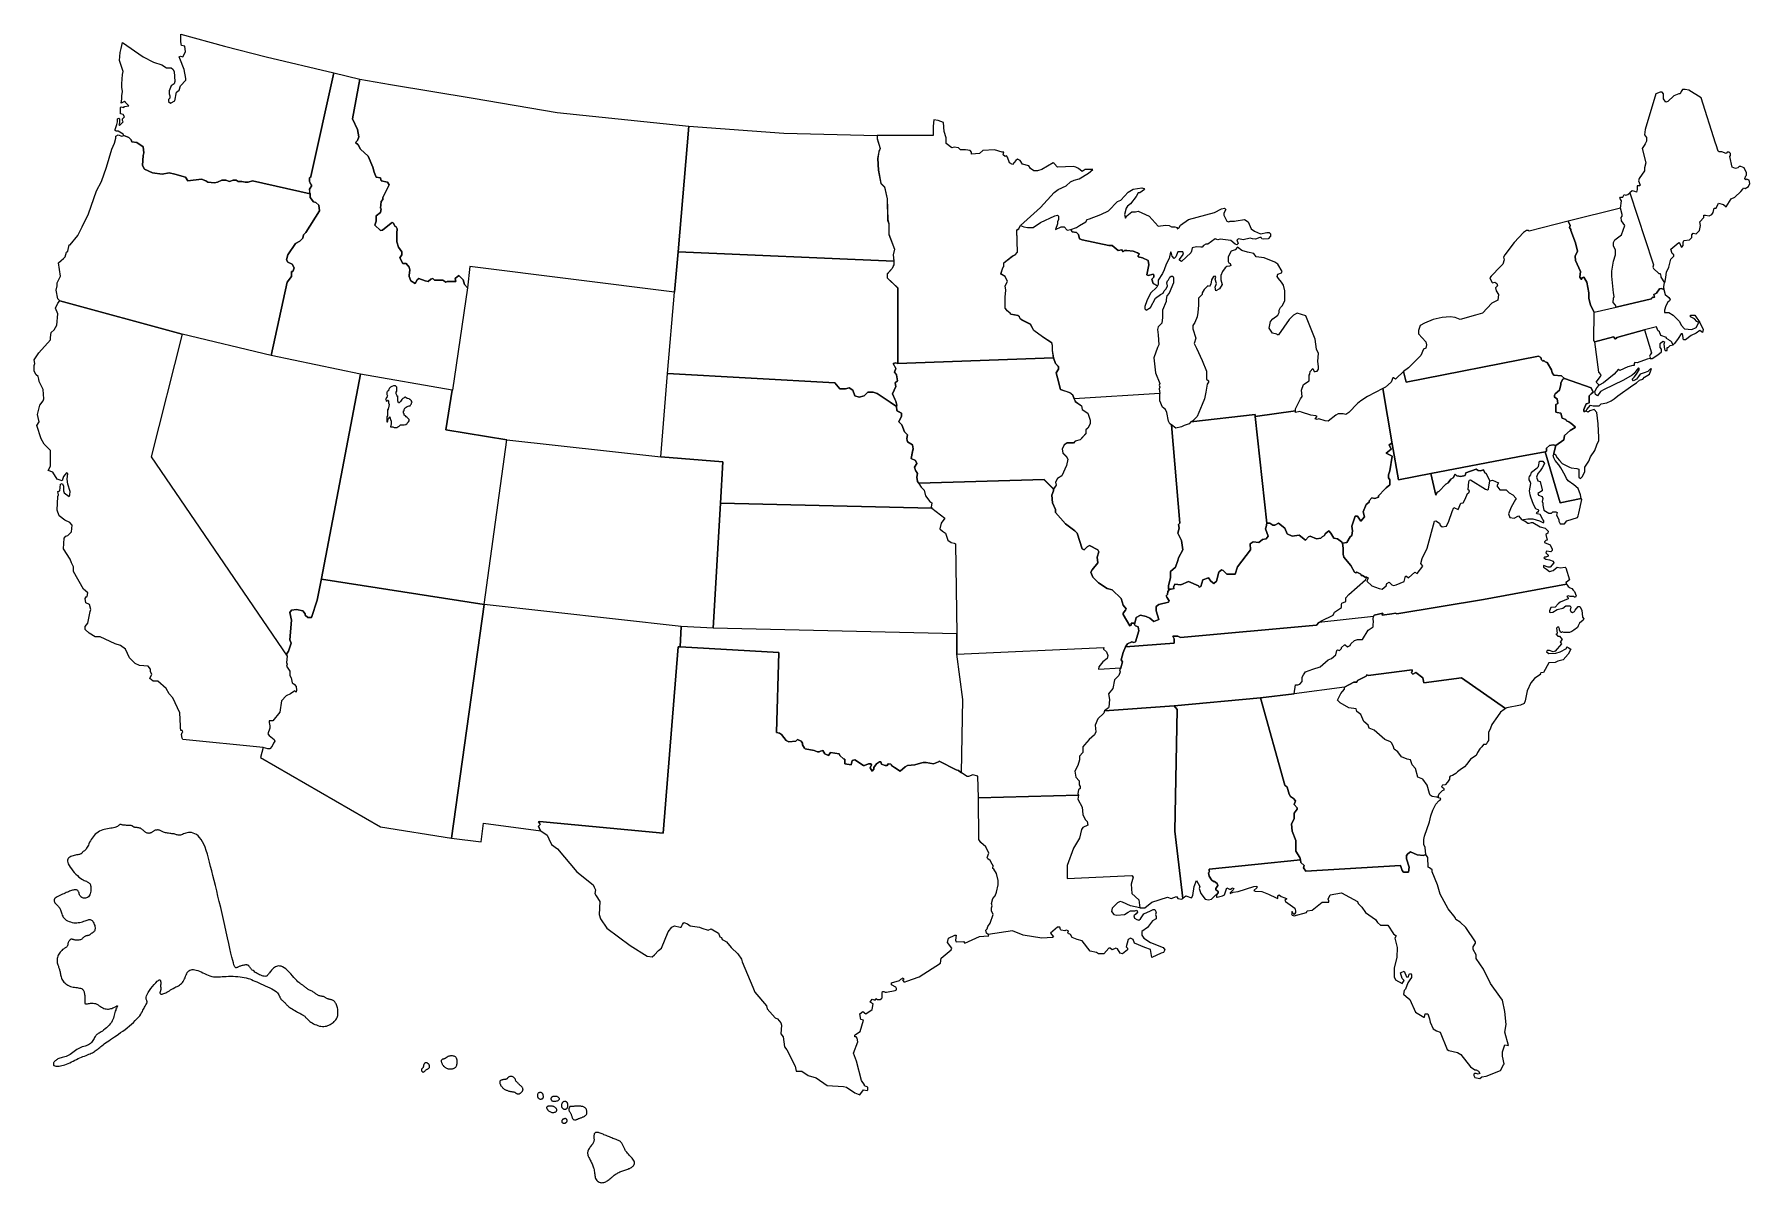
# Model space of a CAD drawing. Extents: x -21.6 to -5.8, y -9.1 to 1.5.
import ezdxf

# ---------------------------------------------------------------- set-up
doc = ezdxf.new("R2010")
doc.units = 0
doc.header["$MEASUREMENT"] = 0
doc.layers.add('BORDERS', color=18, linetype='CONTINUOUS')

msp = doc.modelspace()

# ---------------------------------------------------------------- linework, layer by layer
at = {"layer": 'BORDERS', "color": 7}
for points in [[(-20.82, 0.567), (-20.826, 0.579), (-20.872, 0.607), (-20.889, 0.607), (-20.9, 0.613), (-20.9, 0.624), (-20.883, 0.67), (-20.877, 0.693), (-20.877, 0.711), (-20.877, 0.722), (-20.866, 0.728), (-20.86, 0.722), (-20.86, 0.693), (-20.86, 0.682), (-20.866, 0.67), (-20.86, 0.659), (-20.826, 0.693), (-20.831, 0.705), (-20.831, 0.722), (-20.814, 0.739), (-20.826, 0.762), (-20.849, 0.768), (-20.849, 0.825), (-20.843, 0.831), (-20.82, 0.825), (-20.814, 0.837), (-20.774, 0.843), (-20.803, 0.871), (-20.803, 0.877), (-20.814, 0.883), (-20.843, 0.866), (-20.837, 0.906), (-20.837, 0.934), (-20.831, 0.975), (-20.837, 1.015), (-20.837, 1.044), (-20.831, 1.13), (-20.826, 1.158), (-20.86, 1.262), (-20.854, 1.336), (-20.843, 1.371), (-20.831, 1.428), (-20.642, 1.296), (-20.544, 1.245), (-20.47, 1.222), (-20.424, 1.193), (-20.383, 1.193), (-20.366, 1.181), (-20.355, 1.158), (-20.349, 1.067), (-20.355, 1.044), (-20.383, 1.026), (-20.401, 0.98), (-20.401, 0.952), (-20.395, 0.934), (-20.395, 0.912), (-20.406, 0.9), (-20.406, 0.883), (-20.389, 0.866), (-20.349, 0.889), (-20.332, 0.969), (-20.309, 0.986), (-20.297, 1.026), (-20.246, 1.078), (-20.246, 1.095), (-20.263, 1.176), (-20.303, 1.279), (-20.309, 1.296), (-20.297, 1.302), (-20.274, 1.296), (-20.251, 1.342), (-20.257, 1.394), (-20.286, 1.4), (-20.292, 1.434), (-20.292, 1.503), (-19.89, 1.394), (-19.505, 1.296), (-18.879, 1.147), (-19.092, 0.188), (-19.092, 0.182), (-19.103, 0.177), (-19.103, 0.159), (-19.103, 0.142), (-19.097, 0.125), (-19.086, 0.108), (-19.086, 0.096), (-19.092, 0.09), (-19.103, 0.073), (-19.103, 0.045), (-19.097, 0.027), (-19.631, 0.148), (-19.672, 0.136), (-19.7, 0.136), (-19.729, 0.142), (-19.763, 0.142), (-19.781, 0.154), (-19.809, 0.154), (-19.844, 0.142), (-19.878, 0.154), (-19.913, 0.154), (-19.953, 0.136), (-19.982, 0.131), (-20.045, 0.136), (-20.062, 0.148), (-20.102, 0.165), (-20.228, 0.148), (-20.251, 0.182), (-20.349, 0.211), (-20.401, 0.223), (-20.464, 0.211), (-20.556, 0.223), (-20.63, 0.257), (-20.648, 0.291), (-20.642, 0.383), (-20.636, 0.406), (-20.642, 0.464), (-20.699, 0.504), (-20.745, 0.51), (-20.751, 0.527), (-20.774, 0.55)], [(-19.459, -1.465), (-19.31, -0.788), (-19.27, -0.736), (-19.27, -0.69), (-19.258, -0.69), (-19.252, -0.673), (-19.247, -0.656), (-19.264, -0.621), (-19.304, -0.604), (-19.316, -0.581), (-19.304, -0.535), (-19.235, -0.432), (-19.195, -0.409), (-19.166, -0.38), (-19.161, -0.352), (-19.138, -0.329), (-19.011, -0.128), (-19.017, -0.076), (-19.046, -0.053), (-19.069, -0.047), (-19.097, -0.007), (-19.097, 0.027), (-19.103, 0.073), (-19.092, 0.09), (-19.086, 0.108), (-19.103, 0.142), (-19.103, 0.177), (-19.092, 0.188), (-18.879, 1.147), (-18.638, 1.089), (-18.707, 0.722), (-18.661, 0.624), (-18.65, 0.556), (-18.661, 0.521), (-18.678, 0.504), (-18.655, 0.481), (-18.632, 0.441), (-18.563, 0.378), (-18.518, 0.274), (-18.506, 0.228), (-18.489, 0.182), (-18.449, 0.177), (-18.443, 0.148), (-18.385, 0.136), (-18.368, 0.113), (-18.426, -0.007), (-18.426, -0.024), (-18.443, -0.042), (-18.449, -0.105), (-18.443, -0.11), (-18.449, -0.145), (-18.489, -0.174), (-18.489, -0.208), (-18.489, -0.225), (-18.5, -0.26), (-18.449, -0.311), (-18.431, -0.306), (-18.351, -0.243), (-18.34, -0.237), (-18.328, -0.243), (-18.317, -0.271), (-18.305, -0.277), (-18.294, -0.294), (-18.299, -0.334), (-18.299, -0.415), (-18.282, -0.466), (-18.253, -0.507), (-18.253, -0.535), (-18.271, -0.564), (-18.242, -0.616), (-18.213, -0.616), (-18.185, -0.65), (-18.179, -0.673), (-18.185, -0.725), (-18.185, -0.736), (-18.167, -0.776), (-18.127, -0.799), (-18.11, -0.765), (-18.093, -0.753), (-18.035, -0.776), (-18.007, -0.782), (-17.984, -0.759), (-17.966, -0.753), (-17.949, -0.771), (-17.874, -0.771), (-17.846, -0.788), (-17.834, -0.782), (-17.754, -0.782), (-17.76, -0.753), (-17.725, -0.725), (-17.685, -0.765), (-17.674, -0.811), (-17.645, -0.84), (-17.783, -1.787), (-17.788, -1.787), (-18.632, -1.638)], [(-15.733, -0.88), (-17.622, -0.644), (-17.645, -0.84), (-17.674, -0.811), (-17.685, -0.765), (-17.725, -0.725), (-17.76, -0.753), (-17.754, -0.782), (-17.834, -0.782), (-17.846, -0.788), (-17.874, -0.771), (-17.949, -0.771), (-17.966, -0.753), (-17.984, -0.759), (-18.007, -0.782), (-18.035, -0.776), (-18.093, -0.753), (-18.11, -0.765), (-18.127, -0.799), (-18.167, -0.776), (-18.185, -0.736), (-18.185, -0.725), (-18.179, -0.673), (-18.185, -0.65), (-18.213, -0.616), (-18.242, -0.616), (-18.271, -0.564), (-18.253, -0.535), (-18.253, -0.507), (-18.282, -0.466), (-18.299, -0.415), (-18.299, -0.334), (-18.294, -0.294), (-18.305, -0.277), (-18.317, -0.271), (-18.328, -0.243), (-18.34, -0.237), (-18.351, -0.243), (-18.431, -0.306), (-18.449, -0.311), (-18.5, -0.26), (-18.489, -0.225), (-18.489, -0.208), (-18.489, -0.174), (-18.449, -0.145), (-18.443, -0.11), (-18.449, -0.105), (-18.443, -0.042), (-18.426, -0.024), (-18.426, -0.007), (-18.368, 0.113), (-18.385, 0.136), (-18.443, 0.148), (-18.449, 0.177), (-18.489, 0.182), (-18.506, 0.228), (-18.518, 0.274), (-18.563, 0.378), (-18.632, 0.441), (-18.655, 0.481), (-18.678, 0.504), (-18.661, 0.521), (-18.65, 0.556), (-18.661, 0.624), (-18.707, 0.722), (-18.638, 1.089), (-18.357, 1.038), (-17.593, 0.912), (-16.818, 0.779), (-15.601, 0.653), (-15.699, -0.507)], [(-6.908, 0.039), (-6.696, -0.61), (-6.69, -0.627), (-6.696, -0.65), (-6.69, -0.662), (-6.639, -0.708), (-6.627, -0.708), (-6.621, -0.731), (-6.621, -0.742), (-6.587, -0.794), (-6.581, -0.782), (-6.575, -0.742), (-6.57, -0.696), (-6.547, -0.65), (-6.529, -0.576), (-6.501, -0.547), (-6.501, -0.535), (-6.518, -0.524), (-6.529, -0.484), (-6.455, -0.42), (-6.449, -0.426), (-6.432, -0.461), (-6.426, -0.466), (-6.415, -0.449), (-6.415, -0.42), (-6.409, -0.403), (-6.357, -0.398), (-6.334, -0.375), (-6.334, -0.352), (-6.323, -0.334), (-6.294, -0.34), (-6.277, -0.323), (-6.265, -0.311), (-6.254, -0.265), (-6.26, -0.231), (-6.225, -0.191), (-6.225, -0.168), (-6.208, -0.168), (-6.174, -0.174), (-6.151, -0.162), (-6.139, -0.145), (-6.128, -0.105), (-6.11, -0.105), (-6.087, -0.059), (-6.041, -0.07), (-6.019, -0.093), (-5.973, -0.019), (-5.938, -0.001), (-5.881, 0.05), (-5.863, 0.073), (-5.858, 0.085), (-5.841, 0.079), (-5.812, 0.096), (-5.8, 0.125), (-5.806, 0.154), (-5.829, 0.165), (-5.835, 0.159), (-5.846, 0.171), (-5.835, 0.194), (-5.829, 0.2), (-5.829, 0.223), (-5.852, 0.268), (-5.881, 0.28), (-5.898, 0.28), (-5.909, 0.268), (-5.932, 0.263), (-5.961, 0.274), (-5.984, 0.372), (-5.978, 0.383), (-5.978, 0.401), (-5.99, 0.412), (-6.007, 0.412), (-6.019, 0.401), (-6.059, 0.418), (-6.082, 0.418), (-6.093, 0.423), (-6.11, 0.481), (-6.116, 0.498), (-6.248, 0.917), (-6.363, 0.986), (-6.397, 0.992), (-6.42, 0.992), (-6.432, 0.975), (-6.443, 0.952), (-6.455, 0.952), (-6.501, 0.934), (-6.558, 0.883), (-6.575, 0.877), (-6.598, 0.906), (-6.598, 0.952), (-6.61, 0.969), (-6.627, 0.969), (-6.667, 0.952), (-6.765, 0.624), (-6.771, 0.573), (-6.753, 0.55), (-6.753, 0.515), (-6.765, 0.492), (-6.776, 0.475), (-6.794, 0.446), (-6.759, 0.314), (-6.771, 0.268), (-6.771, 0.24), (-6.822, 0.171), (-6.828, 0.148), (-6.811, 0.108), (-6.817, 0.102), (-6.84, 0.102), (-6.84, 0.068), (-6.845, 0.045), (-6.862, 0.05), (-6.885, 0.056)], [(-15.699, -0.507), (-15.601, 0.653), (-14.722, 0.59), (-13.861, 0.567), (-13.861, 0.538), (-13.833, 0.446), (-13.844, 0.418), (-13.856, 0.355), (-13.85, 0.246), (-13.827, 0.125), (-13.792, 0.09), (-13.769, -0.019), (-13.764, -0.214), (-13.752, -0.248), (-13.752, -0.317), (-13.752, -0.346), (-13.701, -0.484), (-13.712, -0.535), (-13.706, -0.593)], [(-13.671, -1.537), (-12.23, -1.487), (-12.23, -1.487), (-12.242, -1.418), (-12.242, -1.372), (-12.248, -1.349), (-12.334, -1.292), (-12.414, -1.235), (-12.443, -1.177), (-12.523, -1.137), (-12.54, -1.126), (-12.546, -1.108), (-12.558, -1.097), (-12.627, -1.085), (-12.632, -1.074), (-12.661, -1.051), (-12.678, -1.028), (-12.678, -0.925), (-12.672, -0.861), (-12.678, -0.821), (-12.655, -0.781), (-12.678, -0.735), (-12.718, -0.712), (-12.701, -0.655), (-12.69, -0.643), (-12.69, -0.609), (-12.609, -0.546), (-12.586, -0.534), (-12.563, -0.511), (-12.569, -0.305), (-12.552, -0.293), (-12.535, -0.264), (-12.351, -0.098), (-12.225, 0.04), (-12.19, 0.069), (-12.116, 0.103), (-12.075, 0.138), (-12.041, 0.155), (-11.995, 0.166), (-11.909, 0.218), (-11.869, 0.252), (-11.938, 0.252), (-11.966, 0.235), (-12.001, 0.264), (-12.024, 0.275), (-12.047, 0.281), (-12.196, 0.275), (-12.225, 0.31), (-12.236, 0.316), (-12.339, 0.252), (-12.38, 0.241), (-12.414, 0.241), (-12.443, 0.264), (-12.46, 0.287), (-12.517, 0.304), (-12.54, 0.338), (-12.563, 0.35), (-12.581, 0.338), (-12.609, 0.298), (-12.638, 0.316), (-12.655, 0.367), (-12.667, 0.379), (-12.678, 0.373), (-12.695, 0.39), (-12.69, 0.413), (-12.707, 0.413), (-12.776, 0.436), (-12.885, 0.43), (-12.914, 0.402), (-12.988, 0.396), (-12.988, 0.413), (-13, 0.43), (-13.046, 0.436), (-13.092, 0.436), (-13.109, 0.453), (-13.149, 0.459), (-13.172, 0.453), (-13.224, 0.493), (-13.224, 0.545), (-13.241, 0.603), (-13.247, 0.689), (-13.298, 0.706), (-13.338, 0.712), (-13.344, 0.654), (-13.344, 0.568), (-13.861, 0.568), (-13.861, 0.539), (-13.832, 0.448), (-13.844, 0.419), (-13.855, 0.356), (-13.849, 0.247), (-13.827, 0.126), (-13.792, 0.092), (-13.769, -0.017), (-13.763, -0.213), (-13.752, -0.247), (-13.752, -0.316), (-13.752, -0.345), (-13.7, -0.483), (-13.712, -0.534), (-13.706, -0.592), (-13.706, -0.626), (-13.723, -0.661), (-13.769, -0.712), (-13.769, -0.747), (-13.671, -0.839)], [(-21.411, -0.96), (-21.428, -0.943), (-21.446, -0.863), (-21.434, -0.822), (-21.434, -0.794), (-21.405, -0.731), (-21.423, -0.61), (-21.4, -0.587), (-21.377, -0.57), (-21.36, -0.553), (-21.348, -0.512), (-21.337, -0.501), (-21.325, -0.443), (-21.314, -0.443), (-21.245, -0.357), (-21.205, -0.277), (-21.147, -0.156), (-21.072, 0.056), (-21.027, 0.142), (-20.981, 0.274), (-20.929, 0.441), (-20.906, 0.498), (-20.894, 0.544), (-20.894, 0.561), (-20.872, 0.573), (-20.837, 0.561), (-20.82, 0.567), (-20.774, 0.55), (-20.751, 0.527), (-20.745, 0.51), (-20.699, 0.504), (-20.642, 0.464), (-20.636, 0.406), (-20.642, 0.383), (-20.648, 0.291), (-20.63, 0.257), (-20.556, 0.223), (-20.464, 0.211), (-20.401, 0.223), (-20.349, 0.211), (-20.251, 0.182), (-20.228, 0.148), (-20.102, 0.165), (-20.062, 0.148), (-20.045, 0.136), (-19.982, 0.131), (-19.953, 0.136), (-19.913, 0.154), (-19.878, 0.154), (-19.844, 0.142), (-19.809, 0.154), (-19.781, 0.154), (-19.763, 0.142), (-19.729, 0.142), (-19.7, 0.136), (-19.672, 0.136), (-19.631, 0.148), (-19.097, 0.027), (-19.097, -0.007), (-19.069, -0.047), (-19.046, -0.053), (-19.017, -0.076), (-19.011, -0.128), (-19.138, -0.329), (-19.161, -0.352), (-19.166, -0.38), (-19.195, -0.409), (-19.235, -0.432), (-19.304, -0.535), (-19.316, -0.581), (-19.304, -0.604), (-19.264, -0.621), (-19.247, -0.656), (-19.252, -0.673), (-19.258, -0.69), (-19.27, -0.69), (-19.27, -0.736), (-19.31, -0.788), (-19.459, -1.465), (-20.28, -1.27)], [(-12.07, -0.3), (-12.018, -0.283), (-11.99, -0.265), (-11.932, -0.231), (-11.921, -0.208), (-11.898, -0.202), (-11.794, -0.162), (-11.725, -0.128), (-11.639, -0.042), (-11.611, -0.03), (-11.542, 0.045), (-11.496, 0.073), (-11.415, 0.085), (-11.398, 0.079), (-11.392, 0.068), (-11.433, 0.039), (-11.45, 0.039), (-11.467, 0.004), (-11.519, -0.065), (-11.547, -0.087), (-11.559, -0.105), (-11.576, -0.162), (-11.565, -0.197), (-11.553, -0.174), (-11.507, -0.139), (-11.473, -0.139), (-11.45, -0.133), (-11.347, -0.179), (-11.266, -0.271), (-11.197, -0.26), (-11.163, -0.265), (-11.14, -0.277), (-11.117, -0.277), (-11.111, -0.277), (-11.088, -0.283), (-11.088, -0.294), (-11.071, -0.283), (-11.059, -0.26), (-10.985, -0.208), (-10.744, -0.145), (-10.681, -0.11), (-10.652, -0.105), (-10.64, -0.116), (-10.658, -0.151), (-10.658, -0.168), (-10.629, -0.225), (-10.612, -0.231), (-10.6, -0.225), (-10.56, -0.225), (-10.543, -0.22), (-10.468, -0.208), (-10.434, -0.231), (-10.405, -0.294), (-10.376, -0.317), (-10.319, -0.34), (-10.261, -0.329), (-10.238, -0.329), (-10.227, -0.34), (-10.227, -0.363), (-10.25, -0.386), (-10.29, -0.392), (-10.307, -0.386), (-10.313, -0.375), (-10.325, -0.375), (-10.365, -0.392), (-10.393, -0.386), (-10.416, -0.38), (-10.48, -0.398), (-10.52, -0.386), (-10.537, -0.398), (-10.526, -0.432), (-10.537, -0.443), (-10.554, -0.438), (-10.594, -0.403), (-10.692, -0.392), (-10.715, -0.398), (-10.738, -0.386), (-10.807, -0.438), (-10.824, -0.438), (-10.847, -0.449), (-10.859, -0.466), (-10.87, -0.466), (-10.91, -0.461), (-10.95, -0.472), (-10.956, -0.501), (-10.962, -0.518), (-11.048, -0.598), (-11.065, -0.587), (-11.071, -0.581), (-11.031, -0.53), (-11.036, -0.507), (-11.082, -0.507), (-11.1, -0.553), (-11.117, -0.57), (-11.134, -0.547), (-11.146, -0.512), (-11.151, -0.512), (-11.163, -0.57), (-11.192, -0.621), (-11.209, -0.673), (-11.226, -0.708), (-11.266, -0.771), (-11.266, -0.811), (-11.272, -0.822), (-11.312, -0.799), (-11.324, -0.759), (-11.306, -0.742), (-11.306, -0.719), (-11.312, -0.713), (-11.358, -0.725), (-11.369, -0.719), (-11.352, -0.627), (-11.358, -0.587), (-11.41, -0.564), (-11.45, -0.553), (-11.45, -0.541), (-11.438, -0.53), (-11.456, -0.518), (-11.496, -0.501), (-11.553, -0.495), (-11.576, -0.495), (-11.588, -0.507), (-11.599, -0.489), (-11.634, -0.495), (-11.691, -0.449), (-11.72, -0.449), (-11.967, -0.398), (-11.99, -0.386), (-12.001, -0.346), (-12.018, -0.329), (-12.058, -0.323)], [(-6.593, -0.857), (-6.616, -0.845), (-6.633, -0.851), (-6.662, -0.891), (-6.685, -0.903), (-6.679, -0.926), (-6.685, -0.931), (-6.696, -0.926), (-6.702, -0.931), (-6.707, -0.943), (-7.035, -1.018), (-7.04, -1), (-7.063, -0.977), (-7.058, -0.937), (-7.052, -0.92), (-7.058, -0.886), (-7.075, -0.731), (-7.075, -0.685), (-7.058, -0.593), (-7.04, -0.535), (-7.04, -0.489), (-7.058, -0.455), (-7.058, -0.42), (-7.046, -0.398), (-6.983, -0.352), (-6.954, -0.265), (-6.983, -0.22), (-6.989, -0.191), (-6.977, -0.179), (-6.977, -0.162), (-6.995, -0.105), (-6.983, -0.036), (-7, -0.013), (-6.995, -0.001), (-6.972, -0.001), (-6.96, 0.022), (-6.943, 0.016), (-6.926, 0.022), (-6.908, 0.039), (-6.696, -0.61), (-6.69, -0.627), (-6.696, -0.65), (-6.69, -0.662), (-6.639, -0.708), (-6.627, -0.708), (-6.621, -0.731), (-6.621, -0.742), (-6.587, -0.794), (-6.593, -0.805), (-6.598, -0.834)], [(-7.477, -0.225), (-7.46, -0.265), (-7.465, -0.283), (-7.454, -0.3), (-7.454, -0.311), (-7.408, -0.426), (-7.391, -0.501), (-7.414, -0.547), (-7.408, -0.587), (-7.362, -0.69), (-7.368, -0.742), (-7.356, -0.759), (-7.351, -0.759), (-7.351, -0.748), (-7.333, -0.742), (-7.305, -0.788), (-7.287, -0.886), (-7.287, -0.937), (-7.27, -1), (-7.236, -1.064), (-7.035, -1.018), (-7.04, -1), (-7.063, -0.977), (-7.058, -0.937), (-7.052, -0.92), (-7.058, -0.886), (-7.075, -0.731), (-7.075, -0.685), (-7.058, -0.593), (-7.04, -0.535), (-7.04, -0.489), (-7.058, -0.455), (-7.058, -0.42), (-7.046, -0.398), (-6.983, -0.352), (-6.954, -0.265), (-6.983, -0.22), (-6.989, -0.191), (-6.977, -0.179), (-6.977, -0.162), (-6.995, -0.105)], [(-12.041, -1.867), (-12.053, -1.833), (-12.081, -1.81), (-12.168, -1.781), (-12.196, -1.672), (-12.208, -1.626), (-12.185, -1.592), (-12.185, -1.569), (-12.213, -1.54), (-12.231, -1.488), (-12.242, -1.419), (-12.242, -1.374), (-12.248, -1.351), (-12.334, -1.293), (-12.414, -1.236), (-12.443, -1.178), (-12.524, -1.138), (-12.541, -1.127), (-12.546, -1.109), (-12.558, -1.098), (-12.627, -1.086), (-12.633, -1.075), (-12.661, -1.052), (-12.679, -1.029), (-12.679, -0.926), (-12.673, -0.863), (-12.679, -0.822), (-12.656, -0.782), (-12.679, -0.736), (-12.719, -0.713), (-12.701, -0.656), (-12.69, -0.644), (-12.69, -0.61), (-12.61, -0.547), (-12.587, -0.535), (-12.564, -0.512), (-12.569, -0.306), (-12.552, -0.294), (-12.535, -0.265), (-12.506, -0.277), (-12.472, -0.283), (-12.42, -0.283), (-12.351, -0.237), (-12.219, -0.174), (-12.196, -0.168), (-12.185, -0.179), (-12.185, -0.208), (-12.196, -0.231), (-12.196, -0.248), (-12.213, -0.3), (-12.162, -0.277), (-12.133, -0.277), (-12.104, -0.306), (-12.07, -0.3), (-12.058, -0.323), (-12.018, -0.329), (-12.001, -0.346), (-11.99, -0.386), (-11.967, -0.398), (-11.72, -0.449), (-11.691, -0.449), (-11.634, -0.495), (-11.599, -0.489), (-11.588, -0.507), (-11.576, -0.495), (-11.553, -0.495), (-11.496, -0.501), (-11.456, -0.518), (-11.438, -0.53), (-11.45, -0.541), (-11.45, -0.553), (-11.41, -0.564), (-11.358, -0.587), (-11.352, -0.627), (-11.369, -0.719), (-11.358, -0.725), (-11.312, -0.713), (-11.306, -0.719), (-11.306, -0.742), (-11.324, -0.759), (-11.312, -0.799), (-11.272, -0.822), (-11.278, -0.834), (-11.335, -0.891), (-11.369, -0.96), (-11.387, -1.012), (-11.387, -1.035), (-11.375, -1.046), (-11.335, -1.023), (-11.289, -0.937), (-11.243, -0.903), (-11.22, -0.891), (-11.209, -0.868), (-11.192, -0.851), (-11.18, -0.822), (-11.186, -0.794), (-11.18, -0.776), (-11.169, -0.765), (-11.157, -0.742), (-11.146, -0.731), (-11.128, -0.731), (-11.123, -0.748), (-11.123, -0.794), (-11.163, -0.891), (-11.186, -0.914), (-11.192, -0.949), (-11.192, -0.966), (-11.226, -1.046), (-11.226, -1.115), (-11.232, -1.167), (-11.266, -1.201), (-11.272, -1.224), (-11.266, -1.276), (-11.26, -1.368), (-11.272, -1.391), (-11.306, -1.488), (-11.289, -1.626), (-11.249, -1.724), (-11.255, -1.741), (-11.249, -1.758), (-11.255, -1.775), (-11.249, -1.816)], [(-7.511, -1.678), (-7.264, -1.764), (-7.247, -1.804), (-7.264, -1.821), (-7.282, -1.839), (-7.282, -1.862), (-7.282, -1.902), (-7.299, -1.908), (-7.31, -1.913), (-7.333, -1.965), (-7.333, -1.982), (-7.322, -1.982), (-7.31, -1.976), (-7.305, -1.965), (-7.27, -1.925), (-7.247, -1.93), (-7.19, -1.93), (-7.173, -1.913), (-7.121, -1.902), (-7.081, -1.885), (-7.052, -1.867), (-7.018, -1.839), (-6.88, -1.741), (-6.845, -1.718), (-6.817, -1.695), (-6.788, -1.684), (-6.771, -1.666), (-6.742, -1.649), (-6.725, -1.638), (-6.713, -1.603), (-6.707, -1.592), (-6.713, -1.586), (-6.742, -1.615), (-6.776, -1.626), (-6.811, -1.638), (-6.828, -1.661), (-6.845, -1.684), (-6.874, -1.701), (-6.885, -1.684), (-6.868, -1.666), (-6.845, -1.638), (-6.817, -1.592), (-6.828, -1.58), (-6.851, -1.609), (-6.868, -1.632), (-6.885, -1.649), (-6.966, -1.695), (-7.063, -1.741), (-7.144, -1.781), (-7.178, -1.798), (-7.207, -1.839), (-7.224, -1.827), (-7.23, -1.798), (-7.213, -1.764), (-7.19, -1.741), (-7.218, -1.712), (-7.178, -1.661), (-7.173, -1.643), (-7.195, -1.62), (-7.23, -1.339), (-7.241, -1.328), (-7.236, -1.064), (-7.27, -1), (-7.287, -0.937), (-7.287, -0.886), (-7.305, -0.788), (-7.333, -0.742), (-7.351, -0.748), (-7.351, -0.759), (-7.356, -0.759), (-7.368, -0.742), (-7.362, -0.69), (-7.408, -0.587), (-7.414, -0.547), (-7.391, -0.501), (-7.408, -0.426), (-7.454, -0.311), (-7.454, -0.3), (-7.465, -0.283), (-7.46, -0.265), (-7.477, -0.225), (-7.839, -0.317), (-7.844, -0.311), (-7.861, -0.311), (-7.89, -0.329), (-7.976, -0.42), (-8.062, -0.535), (-8.074, -0.558), (-8.068, -0.581), (-8.08, -0.621), (-8.103, -0.644), (-8.189, -0.731), (-8.2, -0.748), (-8.183, -0.788), (-8.177, -0.794), (-8.154, -0.788), (-8.137, -0.799), (-8.131, -0.822), (-8.149, -0.84), (-8.143, -0.868), (-8.12, -0.903), (-8.126, -0.954), (-8.183, -0.983), (-8.269, -1.075), (-8.332, -1.092), (-8.476, -1.132), (-8.522, -1.115), (-8.568, -1.109), (-8.642, -1.115), (-8.723, -1.132), (-8.803, -1.167), (-8.843, -1.19), (-8.86, -1.236), (-8.86, -1.264), (-8.792, -1.339), (-8.786, -1.368), (-8.792, -1.397), (-8.815, -1.408), (-8.838, -1.465), (-8.952, -1.58), (-8.998, -1.615), (-8.975, -1.712), (-7.752, -1.471), (-7.729, -1.483), (-7.724, -1.506), (-7.712, -1.517), (-7.701, -1.511), (-7.689, -1.523), (-7.672, -1.529), (-7.632, -1.597), (-7.626, -1.626), (-7.615, -1.638), (-7.609, -1.649), (-7.54, -1.655)], [(-10.962, -2.08), (-10.37, -2.011), (-10.37, -2.028), (-9.997, -1.976), (-9.997, -1.959), (-9.951, -1.867), (-9.934, -1.844), (-9.94, -1.787), (-9.923, -1.735), (-9.871, -1.701), (-9.871, -1.649), (-9.865, -1.638), (-9.86, -1.615), (-9.837, -1.586), (-9.825, -1.615), (-9.814, -1.615), (-9.796, -1.609), (-9.785, -1.592), (-9.785, -1.569), (-9.791, -1.517), (-9.785, -1.448), (-9.802, -1.408), (-9.814, -1.316), (-9.9, -1.098), (-9.98, -1.075), (-10.015, -1.092), (-10.055, -1.132), (-10.152, -1.276), (-10.164, -1.276), (-10.17, -1.27), (-10.21, -1.259), (-10.221, -1.242), (-10.238, -1.213), (-10.227, -1.15), (-10.204, -1.127), (-10.158, -1.092), (-10.147, -1.069), (-10.147, -1.046), (-10.135, -1.023), (-10.118, -1.006), (-10.095, -0.96), (-10.095, -0.868), (-10.106, -0.817), (-10.124, -0.788), (-10.152, -0.753), (-10.164, -0.736), (-10.158, -0.713), (-10.124, -0.702), (-10.118, -0.69), (-10.158, -0.621), (-10.187, -0.604), (-10.284, -0.564), (-10.359, -0.553), (-10.382, -0.524), (-10.439, -0.512), (-10.491, -0.495), (-10.531, -0.466), (-10.554, -0.489), (-10.589, -0.501), (-10.617, -0.553), (-10.617, -0.598), (-10.612, -0.61), (-10.6, -0.616), (-10.594, -0.633), (-10.606, -0.639), (-10.629, -0.644), (-10.646, -0.656), (-10.669, -0.69), (-10.686, -0.725), (-10.686, -0.765), (-10.675, -0.811), (-10.698, -0.851), (-10.732, -0.868), (-10.738, -0.834), (-10.726, -0.799), (-10.738, -0.759), (-10.732, -0.742), (-10.738, -0.731), (-10.755, -0.736), (-10.772, -0.765), (-10.778, -0.805), (-10.79, -0.828), (-10.807, -0.822), (-10.841, -0.857), (-10.859, -0.886), (-10.859, -0.903), (-10.893, -0.937), (-10.893, -1), (-10.899, -1.069), (-10.904, -1.109), (-10.927, -1.161), (-10.945, -1.19), (-10.945, -1.219), (-10.916, -1.305), (-10.933, -1.356), (-10.91, -1.397), (-10.859, -1.511), (-10.818, -1.609), (-10.818, -1.684), (-10.801, -1.701), (-10.801, -1.712), (-10.813, -1.73), (-10.824, -1.804), (-10.836, -1.867), (-10.859, -1.919), (-10.904, -2.028), (-10.945, -2.068)], [(-15.796, -1.632), (-15.733, -0.88), (-15.699, -0.507), (-13.706, -0.593), (-13.706, -0.627), (-13.723, -0.662), (-13.769, -0.713), (-13.769, -0.748), (-13.672, -0.84), (-13.672, -1.54), (-13.689, -1.534), (-13.712, -1.54), (-13.701, -1.563), (-13.689, -1.586), (-13.701, -1.62), (-13.683, -1.643), (-13.672, -1.701), (-13.695, -1.718), (-13.689, -1.752), (-13.718, -1.821), (-13.689, -1.89), (-13.678, -1.925), (-13.683, -1.936), (-13.741, -1.896), (-13.861, -1.816), (-13.896, -1.804), (-13.947, -1.804), (-13.982, -1.839), (-14.028, -1.85), (-14.068, -1.839), (-14.085, -1.787), (-14.12, -1.764), (-14.154, -1.775), (-14.206, -1.775), (-14.252, -1.718)], [(-15.859, -2.401), (-15.796, -1.632), (-15.733, -0.88), (-17.622, -0.644), (-17.645, -0.84), (-17.783, -1.787), (-17.788, -1.787), (-17.846, -2.154), (-17.283, -2.246)], [(-7.236, -1.064), (-7.035, -1.018), (-6.707, -0.943), (-6.702, -0.931), (-6.696, -0.926), (-6.685, -0.931), (-6.679, -0.926), (-6.685, -0.903), (-6.662, -0.891), (-6.633, -0.851), (-6.616, -0.845), (-6.593, -0.857), (-6.581, -0.903), (-6.547, -0.931), (-6.535, -0.949), (-6.541, -0.96), (-6.558, -0.972), (-6.575, -1.006), (-6.587, -1.046), (-6.587, -1.069), (-6.547, -1.069), (-6.507, -1.092), (-6.449, -1.15), (-6.432, -1.184), (-6.403, -1.219), (-6.334, -1.224), (-6.294, -1.207), (-6.271, -1.161), (-6.288, -1.15), (-6.311, -1.127), (-6.346, -1.109), (-6.346, -1.092), (-6.317, -1.092), (-6.306, -1.092), (-6.26, -1.161), (-6.231, -1.224), (-6.237, -1.253), (-6.26, -1.236), (-6.294, -1.259), (-6.34, -1.282), (-6.392, -1.322), (-6.409, -1.322), (-6.415, -1.316), (-6.415, -1.299), (-6.42, -1.264), (-6.432, -1.264), (-6.461, -1.31), (-6.495, -1.356), (-6.507, -1.368), (-6.524, -1.339), (-6.529, -1.333), (-6.541, -1.328), (-6.547, -1.322), (-6.57, -1.31), (-6.57, -1.299), (-6.621, -1.282), (-6.633, -1.247), (-6.65, -1.236), (-6.662, -1.201), (-6.771, -1.23), (-7.029, -1.299), (-7.035, -1.31), (-7.04, -1.316), (-7.058, -1.293), (-7.23, -1.339), (-7.241, -1.328)], [(-19.534, -5.088), (-20.274, -5.014), (-20.28, -5.002), (-20.286, -4.968), (-20.28, -4.95), (-20.274, -4.945), (-20.28, -4.933), (-20.292, -4.933), (-20.297, -4.905), (-20.297, -4.887), (-20.303, -4.767), (-20.366, -4.629), (-20.401, -4.594), (-20.429, -4.543), (-20.504, -4.474), (-20.55, -4.474), (-20.579, -4.451), (-20.561, -4.411), (-20.573, -4.388), (-20.573, -4.365), (-20.596, -4.336), (-20.676, -4.33), (-20.716, -4.313), (-20.768, -4.261), (-20.803, -4.181), (-20.849, -4.147), (-20.9, -4.129), (-21.038, -4.066), (-21.084, -4.066), (-21.141, -4.032), (-21.176, -3.997), (-21.176, -3.969), (-21.153, -3.94), (-21.141, -3.877), (-21.13, -3.831), (-21.124, -3.814), (-21.136, -3.768), (-21.17, -3.751), (-21.176, -3.71), (-21.164, -3.693), (-21.159, -3.693), (-21.153, -3.659), (-21.193, -3.624), (-21.285, -3.463), (-21.285, -3.418), (-21.302, -3.383), (-21.314, -3.349), (-21.377, -3.251), (-21.371, -3.153), (-21.354, -3.136), (-21.337, -3.13), (-21.302, -3.096), (-21.296, -3.033), (-21.319, -3.01), (-21.365, -2.987), (-21.417, -2.947), (-21.434, -2.895), (-21.428, -2.769), (-21.423, -2.752), (-21.428, -2.723), (-21.411, -2.717), (-21.405, -2.654), (-21.388, -2.648), (-21.377, -2.671), (-21.377, -2.717), (-21.371, -2.734), (-21.325, -2.769), (-21.319, -2.752), (-21.314, -2.723), (-21.337, -2.654), (-21.342, -2.608), (-21.337, -2.556), (-21.348, -2.551), (-21.377, -2.585), (-21.382, -2.602), (-21.388, -2.625), (-21.434, -2.608), (-21.474, -2.545), (-21.52, -2.528), (-21.497, -2.487), (-21.497, -2.344), (-21.555, -2.286), (-21.583, -2.235), (-21.624, -2.114), (-21.601, -2.08), (-21.612, -2.04), (-21.618, -2.011), (-21.595, -1.925), (-21.566, -1.885), (-21.56, -1.867), (-21.566, -1.781), (-21.601, -1.707), (-21.606, -1.684), (-21.612, -1.661), (-21.629, -1.643), (-21.647, -1.609), (-21.647, -1.557), (-21.641, -1.54), (-21.647, -1.506), (-21.606, -1.442), (-21.497, -1.322), (-21.497, -1.299), (-21.492, -1.253), (-21.463, -1.23), (-21.44, -1.184), (-21.428, -1.081), (-21.451, -1.029), (-21.428, -0.983), (-21.411, -0.96), (-20.28, -1.27), (-20.567, -2.401), (-19.31, -4.244), (-19.316, -4.302), (-19.31, -4.319), (-19.316, -4.336), (-19.287, -4.382), (-19.287, -4.422), (-19.275, -4.445), (-19.264, -4.491), (-19.247, -4.503), (-19.229, -4.526), (-19.224, -4.56), (-19.229, -4.577), (-19.241, -4.566), (-19.281, -4.594), (-19.321, -4.612), (-19.362, -4.658), (-19.379, -4.761), (-19.442, -4.841), (-19.476, -4.841), (-19.476, -4.859), (-19.471, -4.887), (-19.471, -4.91), (-19.488, -4.962), (-19.476, -4.979), (-19.43, -5.014), (-19.425, -5.031), (-19.436, -5.048), (-19.448, -5.077), (-19.471, -5.1), (-19.488, -5.1)], [(-7.23, -1.339), (-7.058, -1.293), (-7.04, -1.316), (-7.035, -1.31), (-7.029, -1.299), (-6.771, -1.23), (-6.707, -1.442), (-6.719, -1.46), (-6.725, -1.471), (-6.719, -1.483), (-6.719, -1.494), (-6.748, -1.5), (-6.84, -1.534), (-6.862, -1.529), (-6.868, -1.54), (-6.868, -1.557), (-6.88, -1.557), (-6.926, -1.569), (-7, -1.603), (-7.012, -1.592), (-7.052, -1.638), (-7.15, -1.718), (-7.19, -1.741), (-7.218, -1.712), (-7.178, -1.661), (-7.173, -1.643), (-7.195, -1.62)], [(-6.771, -1.23), (-6.707, -1.442), (-6.719, -1.46), (-6.725, -1.471), (-6.719, -1.483), (-6.719, -1.494), (-6.702, -1.494), (-6.65, -1.46), (-6.616, -1.431), (-6.616, -1.408), (-6.627, -1.391), (-6.627, -1.356), (-6.604, -1.333), (-6.587, -1.339), (-6.593, -1.362), (-6.587, -1.408), (-6.581, -1.419), (-6.564, -1.419), (-6.564, -1.391), (-6.552, -1.391), (-6.535, -1.374), (-6.507, -1.368), (-6.524, -1.339), (-6.529, -1.333), (-6.541, -1.328), (-6.547, -1.322), (-6.57, -1.31), (-6.57, -1.299), (-6.621, -1.282), (-6.633, -1.247), (-6.65, -1.236), (-6.662, -1.201)], [(-20.28, -1.27), (-20.567, -2.401), (-19.31, -4.244), (-19.316, -4.227), (-19.298, -4.198), (-19.275, -4.124), (-19.287, -4.095), (-19.27, -3.911), (-19.287, -3.842), (-19.27, -3.819), (-19.224, -3.814), (-19.166, -3.825), (-19.143, -3.854), (-19.143, -3.865), (-19.12, -3.888), (-19.086, -3.888), (-19.034, -3.728), (-18.994, -3.527), (-18.632, -1.638), (-19.459, -1.465)], [(-12.231, -1.487), (-13.672, -1.539), (-12.231, -1.487), (-12.213, -1.539), (-12.185, -1.568), (-12.185, -1.591), (-12.208, -1.625), (-12.196, -1.671), (-12.168, -1.78), (-12.081, -1.809), (-12.053, -1.832), (-12.041, -1.866), (-12.03, -1.889), (-11.972, -1.93), (-11.967, -1.964), (-11.915, -1.998), (-11.892, -2.062), (-11.892, -2.096), (-11.915, -2.136), (-11.932, -2.153), (-11.932, -2.188), (-11.984, -2.245), (-12.03, -2.257), (-12.047, -2.274), (-12.104, -2.274), (-12.133, -2.291), (-12.15, -2.331), (-12.145, -2.366), (-12.11, -2.4), (-12.099, -2.423), (-12.11, -2.481), (-12.156, -2.578), (-12.196, -2.601), (-12.213, -2.636), (-12.208, -2.664), (-12.231, -2.699), (-12.317, -2.613), (-13.477, -2.647), (-13.488, -2.63), (-13.494, -2.59), (-13.488, -2.555), (-13.505, -2.527), (-13.517, -2.498), (-13.494, -2.463), (-13.505, -2.435), (-13.545, -2.418), (-13.534, -2.354), (-13.528, -2.326), (-13.534, -2.291), (-13.58, -2.263), (-13.586, -2.234), (-13.58, -2.199), (-13.609, -2.171), (-13.632, -2.108), (-13.66, -2.079), (-13.637, -2.027), (-13.637, -1.998), (-13.678, -1.975), (-13.683, -1.935), (-13.678, -1.924), (-13.689, -1.889), (-13.718, -1.82), (-13.689, -1.752), (-13.695, -1.717), (-13.672, -1.7), (-13.683, -1.642), (-13.701, -1.619), (-13.689, -1.585), (-13.701, -1.562), (-13.712, -1.539), (-13.689, -1.533), (-13.672, -1.539)], [(-8.746, -2.556), (-7.942, -2.401), (-7.689, -2.355), (-7.678, -2.35), (-7.678, -2.321), (-7.649, -2.298), (-7.615, -2.292), (-7.592, -2.298), (-7.517, -2.246), (-7.511, -2.206), (-7.46, -2.16), (-7.414, -2.131), (-7.414, -2.126), (-7.454, -2.091), (-7.471, -2.08), (-7.494, -2.068), (-7.5, -2.057), (-7.534, -2.045), (-7.546, -1.999), (-7.58, -1.994), (-7.592, -1.988), (-7.592, -1.919), (-7.574, -1.908), (-7.58, -1.867), (-7.603, -1.85), (-7.603, -1.833), (-7.597, -1.821), (-7.557, -1.787), (-7.546, -1.735), (-7.546, -1.718), (-7.528, -1.684), (-7.511, -1.678), (-7.54, -1.655), (-7.609, -1.649), (-7.615, -1.638), (-7.626, -1.626), (-7.632, -1.597), (-7.672, -1.529), (-7.689, -1.523), (-7.701, -1.511), (-7.712, -1.517), (-7.724, -1.506), (-7.729, -1.483), (-7.752, -1.471), (-8.975, -1.712), (-8.998, -1.615), (-9.067, -1.678), (-9.073, -1.684), (-9.09, -1.672), (-9.096, -1.672), (-9.113, -1.712), (-9.165, -1.758), (-9.188, -1.77), (-9.102, -2.281), (-9.044, -2.614)], [(-17.49, -3.768), (-17.283, -2.246), (-17.846, -2.154), (-17.788, -1.787), (-18.632, -1.638), (-18.994, -3.527), (-18.994, -3.532)], [(-15.859, -2.401), (-15.796, -1.632), (-14.252, -1.718), (-14.206, -1.775), (-14.154, -1.775), (-14.12, -1.764), (-14.085, -1.787), (-14.068, -1.839), (-14.028, -1.85), (-13.982, -1.839), (-13.947, -1.804), (-13.896, -1.804), (-13.861, -1.816), (-13.741, -1.896), (-13.683, -1.936), (-13.678, -1.976), (-13.637, -1.999), (-13.637, -2.028), (-13.66, -2.08), (-13.632, -2.108), (-13.609, -2.172), (-13.58, -2.2), (-13.586, -2.235), (-13.58, -2.263), (-13.534, -2.292), (-13.528, -2.327), (-13.534, -2.355), (-13.545, -2.419), (-13.505, -2.436), (-13.494, -2.464), (-13.517, -2.499), (-13.505, -2.528), (-13.488, -2.556), (-13.494, -2.591), (-13.488, -2.631), (-13.477, -2.648), (-13.454, -2.683), (-13.425, -2.711), (-13.413, -2.763), (-13.373, -2.815), (-13.356, -2.826), (-13.362, -2.866), (-13.356, -2.878), (-15.308, -2.832), (-15.285, -2.447)], [(-7.592, -2.298), (-7.609, -2.367), (-7.609, -2.378), (-7.597, -2.378), (-7.58, -2.413), (-7.557, -2.436), (-7.534, -2.464), (-7.465, -2.499), (-7.448, -2.505), (-7.396, -2.51), (-7.379, -2.516), (-7.379, -2.562), (-7.379, -2.591), (-7.362, -2.602), (-7.345, -2.585), (-7.322, -2.539), (-7.322, -2.499), (-7.287, -2.441), (-7.27, -2.401), (-7.23, -2.344), (-7.213, -2.292), (-7.195, -2.252), (-7.195, -2.223), (-7.201, -2.097), (-7.213, -1.994), (-7.236, -1.965), (-7.276, -1.976), (-7.293, -1.988), (-7.305, -1.982), (-7.31, -1.976), (-7.322, -1.982), (-7.333, -1.982), (-7.333, -1.965), (-7.31, -1.913), (-7.299, -1.908), (-7.282, -1.902), (-7.282, -1.862), (-7.282, -1.839), (-7.264, -1.821), (-7.247, -1.804), (-7.264, -1.764), (-7.511, -1.678), (-7.528, -1.684), (-7.546, -1.718), (-7.546, -1.735), (-7.557, -1.787), (-7.597, -1.821), (-7.603, -1.833), (-7.603, -1.85), (-7.58, -1.867), (-7.574, -1.908), (-7.592, -1.919), (-7.592, -1.988), (-7.58, -1.994), (-7.546, -1.999), (-7.534, -2.045), (-7.5, -2.057), (-7.494, -2.068), (-7.471, -2.08), (-7.454, -2.091), (-7.414, -2.126), (-7.414, -2.131), (-7.46, -2.16), (-7.511, -2.206), (-7.517, -2.246)], [(-18.357, -1.758), (-18.363, -1.764), (-18.368, -1.77), (-18.368, -1.775), (-18.374, -1.787), (-18.374, -1.793), (-18.38, -1.793), (-18.385, -1.798), (-18.391, -1.804), (-18.391, -1.816), (-18.391, -1.827), (-18.385, -1.839), (-18.391, -1.85), (-18.391, -1.856), (-18.397, -1.856), (-18.397, -1.862), (-18.403, -1.867), (-18.397, -1.879), (-18.397, -1.885), (-18.391, -1.89), (-18.385, -1.879), (-18.38, -1.879), (-18.374, -1.885), (-18.374, -1.89), (-18.374, -1.902), (-18.368, -1.919), (-18.374, -1.948), (-18.38, -1.971), (-18.38, -1.965), (-18.374, -1.959), (-18.38, -1.965), (-18.38, -1.971), (-18.385, -1.971), (-18.385, -1.976), (-18.385, -1.988), (-18.385, -1.999), (-18.385, -2.011), (-18.385, -2.022), (-18.391, -2.034), (-18.391, -2.051), (-18.391, -2.063), (-18.391, -2.08), (-18.385, -2.08), (-18.38, -2.074), (-18.38, -2.068), (-18.38, -2.063), (-18.38, -2.057), (-18.38, -2.051), (-18.374, -2.051), (-18.368, -2.045), (-18.368, -2.04), (-18.363, -2.034), (-18.357, -2.057), (-18.351, -2.074), (-18.351, -2.097), (-18.357, -2.126), (-18.351, -2.126), (-18.34, -2.126), (-18.334, -2.126), (-18.322, -2.131), (-18.311, -2.131), (-18.299, -2.131), (-18.288, -2.126), (-18.276, -2.12), (-18.265, -2.108), (-18.248, -2.108), (-18.23, -2.108), (-18.219, -2.103), (-18.213, -2.103), (-18.208, -2.097), (-18.202, -2.097), (-18.202, -2.091), (-18.196, -2.086), (-18.19, -2.08), (-18.185, -2.068), (-18.185, -2.057), (-18.19, -2.051), (-18.196, -2.045), (-18.202, -2.04), (-18.213, -2.034), (-18.219, -2.022), (-18.23, -2.017), (-18.23, -2.005), (-18.236, -1.999), (-18.236, -1.988), (-18.236, -1.976), (-18.23, -1.976), (-18.23, -1.965), (-18.225, -1.953), (-18.219, -1.948), (-18.213, -1.942), (-18.202, -1.936), (-18.185, -1.93), (-18.173, -1.93), (-18.167, -1.919), (-18.162, -1.913), (-18.162, -1.902), (-18.156, -1.896), (-18.162, -1.89), (-18.162, -1.885), (-18.167, -1.879), (-18.173, -1.873), (-18.179, -1.873), (-18.185, -1.867), (-18.196, -1.862), (-18.202, -1.862), (-18.213, -1.856), (-18.219, -1.85), (-18.225, -1.85), (-18.23, -1.856), (-18.242, -1.862), (-18.253, -1.873), (-18.265, -1.89), (-18.276, -1.902), (-18.282, -1.902), (-18.288, -1.885), (-18.288, -1.873), (-18.288, -1.856), (-18.288, -1.844), (-18.288, -1.839), (-18.294, -1.844), (-18.294, -1.839), (-18.299, -1.833), (-18.305, -1.821), (-18.305, -1.81), (-18.305, -1.804), (-18.305, -1.798), (-18.299, -1.798), (-18.299, -1.787), (-18.299, -1.775), (-18.299, -1.764), (-18.299, -1.758), (-18.311, -1.747), (-18.328, -1.747), (-18.345, -1.752)], [(-11.249, -1.816), (-12.041, -1.867), (-12.03, -1.89), (-11.972, -1.93), (-11.967, -1.965), (-11.915, -1.999), (-11.892, -2.063), (-11.892, -2.097), (-11.915, -2.137), (-11.932, -2.154), (-11.932, -2.189), (-11.984, -2.246), (-12.03, -2.258), (-12.047, -2.275), (-12.104, -2.275), (-12.133, -2.292), (-12.15, -2.332), (-12.145, -2.367), (-12.11, -2.401), (-12.099, -2.424), (-12.11, -2.482), (-12.156, -2.579), (-12.196, -2.602), (-12.213, -2.637), (-12.208, -2.665), (-12.231, -2.7), (-12.231, -2.717), (-12.248, -2.757), (-12.242, -2.826), (-12.213, -2.889), (-12.213, -2.918), (-12.122, -3.021), (-12.035, -3.085), (-12.013, -3.107), (-11.967, -3.251), (-11.949, -3.262), (-11.921, -3.234), (-11.898, -3.222), (-11.823, -3.262), (-11.812, -3.28), (-11.829, -3.331), (-11.823, -3.383), (-11.875, -3.446), (-11.886, -3.469), (-11.869, -3.515), (-11.817, -3.567), (-11.737, -3.618), (-11.691, -3.63), (-11.605, -3.71), (-11.588, -3.773), (-11.559, -3.808), (-11.565, -3.819), (-11.588, -3.848), (-11.588, -3.86), (-11.525, -3.963), (-11.513, -3.957), (-11.513, -3.94), (-11.49, -3.94), (-11.484, -3.951), (-11.467, -3.888), (-11.427, -3.865), (-11.375, -3.877), (-11.341, -3.894), (-11.306, -3.923), (-11.26, -3.906), (-11.283, -3.825), (-11.283, -3.785), (-11.26, -3.768), (-11.169, -3.745), (-11.163, -3.733), (-11.186, -3.699), (-11.192, -3.687), (-11.18, -3.676), (-11.174, -3.647), (-11.163, -3.63), (-11.169, -3.624), (-11.169, -3.607), (-11.169, -3.59), (-11.151, -3.521), (-11.151, -3.463), (-11.105, -3.423), (-11.082, -3.36), (-11.077, -3.337), (-11.036, -3.262), (-11.048, -3.176), (-11.082, -3.107), (-11.071, -3.062), (-11.077, -3.027), (-11.065, -3.016), (-11.14, -2.108), (-11.157, -2.097), (-11.169, -2.074), (-11.186, -1.994), (-11.197, -1.965), (-11.226, -1.942), (-11.249, -1.885)], [(-10.37, -2.028), (-10.261, -3.016), (-10.233, -3.016), (-10.204, -3.033), (-10.187, -3.033), (-10.152, -3.016), (-10.095, -3.062), (-10.072, -3.113), (-10.026, -3.136), (-9.963, -3.125), (-9.905, -3.171), (-9.877, -3.142), (-9.86, -3.136), (-9.802, -3.159), (-9.762, -3.153), (-9.75, -3.142), (-9.727, -3.13), (-9.722, -3.113), (-9.687, -3.085), (-9.67, -3.107), (-9.641, -3.153), (-9.607, -3.159), (-9.572, -3.188), (-9.561, -3.199), (-9.521, -3.194), (-9.492, -3.142), (-9.475, -3.13), (-9.469, -3.085), (-9.475, -3.044), (-9.446, -2.952), (-9.423, -2.952), (-9.394, -2.998), (-9.36, -2.958), (-9.371, -2.912), (-9.343, -2.843), (-9.314, -2.82), (-9.314, -2.809), (-9.291, -2.78), (-9.262, -2.786), (-9.228, -2.774), (-9.228, -2.763), (-9.171, -2.7), (-9.159, -2.688), (-9.125, -2.66), (-9.125, -2.614), (-9.136, -2.596), (-9.136, -2.568), (-9.125, -2.533), (-9.102, -2.396), (-9.159, -2.367), (-9.113, -2.332), (-9.13, -2.292), (-9.107, -2.275), (-9.102, -2.281), (-9.188, -1.77), (-9.331, -1.844), (-9.394, -1.885), (-9.423, -1.908), (-9.504, -1.994), (-9.532, -2.011), (-9.555, -2.005), (-9.601, -2.005), (-9.624, -2.017), (-9.693, -2.074), (-9.722, -2.068), (-9.779, -2.051), (-9.796, -2.057), (-9.814, -2.051), (-9.796, -2.028), (-9.808, -2.022), (-9.854, -2.017), (-9.94, -1.988), (-9.957, -1.982), (-9.997, -1.994), (-9.997, -1.976)], [(-11.14, -2.108), (-11.065, -3.016), (-11.077, -3.027), (-11.071, -3.062), (-11.082, -3.107), (-11.048, -3.176), (-11.036, -3.262), (-11.077, -3.337), (-11.082, -3.36), (-11.105, -3.423), (-11.151, -3.463), (-11.151, -3.521), (-11.169, -3.59), (-11.169, -3.607), (-11.169, -3.624), (-11.146, -3.624), (-11.117, -3.618), (-11.123, -3.607), (-11.111, -3.578), (-11.054, -3.584), (-10.985, -3.555), (-10.893, -3.595), (-10.887, -3.607), (-10.87, -3.601), (-10.853, -3.538), (-10.801, -3.521), (-10.778, -3.55), (-10.749, -3.573), (-10.726, -3.55), (-10.703, -3.469), (-10.681, -3.446), (-10.663, -3.452), (-10.629, -3.486), (-10.554, -3.486), (-10.531, -3.418), (-10.411, -3.262), (-10.416, -3.205), (-10.388, -3.188), (-10.336, -3.194), (-10.302, -3.165), (-10.267, -3.159), (-10.25, -3.136), (-10.273, -3.067), (-10.267, -3.05), (-10.261, -3.016), (-10.37, -2.028), (-10.37, -2.011), (-10.962, -2.08), (-10.979, -2.097), (-11.025, -2.114), (-11.048, -2.126), (-11.1, -2.137)], [(-17.49, -3.768), (-17.283, -2.246), (-15.859, -2.401), (-15.285, -2.447), (-15.308, -2.832), (-15.377, -3.986), (-15.67, -3.969), (-17.49, -3.768), (-17.794, -5.926), (-17.519, -5.961), (-17.496, -5.789), (-16.967, -5.858), (-16.973, -5.852), (-16.99, -5.817), (-16.973, -5.8), (-16.979, -5.789), (-16.99, -5.777), (-16.979, -5.771), (-15.836, -5.881), (-15.699, -4.158), (-15.681, -4.158), (-15.67, -3.969)], [(-9.102, -2.281), (-9.107, -2.275), (-9.13, -2.292), (-9.113, -2.332), (-9.159, -2.367), (-9.102, -2.396), (-9.125, -2.533), (-9.136, -2.568), (-9.136, -2.596), (-9.125, -2.614), (-9.125, -2.66), (-9.159, -2.688), (-9.171, -2.7), (-9.228, -2.763), (-9.228, -2.774), (-9.262, -2.786), (-9.291, -2.78), (-9.314, -2.809), (-9.314, -2.82), (-9.343, -2.843), (-9.371, -2.912), (-9.36, -2.958), (-9.394, -2.998), (-9.423, -2.952), (-9.446, -2.952), (-9.475, -3.044), (-9.469, -3.085), (-9.475, -3.13), (-9.492, -3.142), (-9.521, -3.194), (-9.561, -3.199), (-9.555, -3.245), (-9.555, -3.28), (-9.555, -3.303), (-9.549, -3.331), (-9.486, -3.406), (-9.452, -3.469), (-9.44, -3.475), (-9.429, -3.469), (-9.394, -3.486), (-9.389, -3.498), (-9.377, -3.498), (-9.354, -3.515), (-9.337, -3.515), (-9.326, -3.521), (-9.337, -3.55), (-9.291, -3.595), (-9.222, -3.618), (-9.194, -3.624), (-9.159, -3.595), (-9.153, -3.573), (-9.13, -3.561), (-9.107, -3.584), (-9.09, -3.59), (-9.067, -3.584), (-8.993, -3.555), (-8.981, -3.504), (-8.97, -3.504), (-8.952, -3.521), (-8.895, -3.469), (-8.872, -3.481), (-8.82, -3.412), (-8.838, -3.389), (-8.826, -3.343), (-8.78, -3.245), (-8.711, -2.998), (-8.7, -2.993), (-8.665, -3.016), (-8.66, -3.033), (-8.642, -3.05), (-8.602, -3.044), (-8.579, -2.998), (-8.55, -2.907), (-8.533, -2.872), (-8.493, -2.889), (-8.47, -2.832), (-8.447, -2.826), (-8.43, -2.792), (-8.407, -2.74), (-8.395, -2.734), (-8.39, -2.717), (-8.401, -2.706), (-8.395, -2.631), (-8.39, -2.619), (-8.378, -2.614), (-8.24, -2.7), (-8.223, -2.706), (-8.212, -2.7), (-8.2, -2.625), (-8.235, -2.556), (-8.246, -2.551), (-8.258, -2.522), (-8.286, -2.533), (-8.309, -2.528), (-8.327, -2.516), (-8.424, -2.551), (-8.43, -2.574), (-8.47, -2.585), (-8.505, -2.579), (-8.522, -2.562), (-8.539, -2.596), (-8.562, -2.608), (-8.585, -2.642), (-8.608, -2.654), (-8.671, -2.723), (-8.688, -2.729), (-8.7, -2.757), (-8.746, -2.556), (-9.044, -2.614)], [(-7.689, -2.355), (-7.942, -2.401), (-8.746, -2.556), (-8.7, -2.757), (-8.688, -2.729), (-8.671, -2.723), (-8.608, -2.654), (-8.585, -2.642), (-8.562, -2.608), (-8.539, -2.596), (-8.522, -2.562), (-8.505, -2.579), (-8.47, -2.585), (-8.43, -2.574), (-8.424, -2.551), (-8.327, -2.516), (-8.309, -2.528), (-8.286, -2.533), (-8.258, -2.522), (-8.246, -2.551), (-8.235, -2.556), (-8.2, -2.625), (-8.177, -2.619), (-8.149, -2.631), (-8.12, -2.642), (-8.137, -2.671), (-8.108, -2.706), (-8.051, -2.706), (-8.022, -2.734), (-7.988, -2.752), (-7.959, -2.786), (-7.965, -2.797), (-8.005, -2.866), (-8.028, -2.929), (-8.017, -2.964), (-7.976, -2.97), (-7.936, -2.947), (-7.907, -2.981), (-7.884, -2.993), (-7.89, -2.981), (-7.85, -2.975), (-7.804, -2.975), (-7.741, -2.993), (-7.712, -3.01), (-7.701, -3.01), (-7.701, -2.993), (-7.712, -2.981), (-7.735, -2.935), (-7.764, -2.929), (-7.77, -2.924), (-7.764, -2.912), (-7.752, -2.912), (-7.747, -2.895), (-7.775, -2.884), (-7.798, -2.843), (-7.821, -2.774), (-7.827, -2.752), (-7.833, -2.717), (-7.821, -2.648), (-7.827, -2.631), (-7.839, -2.614), (-7.839, -2.596), (-7.833, -2.585), (-7.821, -2.568), (-7.816, -2.545), (-7.764, -2.505), (-7.752, -2.493), (-7.741, -2.441), (-7.712, -2.441), (-7.695, -2.464), (-7.718, -2.505), (-7.735, -2.533), (-7.758, -2.556), (-7.77, -2.591), (-7.758, -2.625), (-7.735, -2.631), (-7.718, -2.706), (-7.718, -2.717), (-7.758, -2.74), (-7.752, -2.757), (-7.718, -2.769), (-7.712, -2.786), (-7.718, -2.815), (-7.712, -2.832), (-7.712, -2.849), (-7.701, -2.895), (-7.655, -2.924), (-7.632, -2.924), (-7.62, -2.912), (-7.592, -2.912), (-7.58, -2.918), (-7.586, -2.941), (-7.563, -2.981), (-7.563, -2.998), (-7.551, -3.021), (-7.511, -3.021), (-7.488, -2.993), (-7.391, -2.964), (-7.385, -2.947), (-7.379, -2.924), (-7.351, -2.797), (-7.356, -2.786), (-7.551, -2.826)], [(-7.356, -2.786), (-7.362, -2.752), (-7.385, -2.694), (-7.425, -2.66), (-7.477, -2.625), (-7.494, -2.602), (-7.506, -2.574), (-7.546, -2.505), (-7.563, -2.476), (-7.597, -2.436), (-7.609, -2.413), (-7.615, -2.39), (-7.609, -2.378), (-7.609, -2.367), (-7.592, -2.298), (-7.615, -2.292), (-7.649, -2.298), (-7.678, -2.321), (-7.678, -2.35), (-7.689, -2.355), (-7.551, -2.826)], [(-13.126, -4.227), (-11.766, -4.164), (-11.771, -4.181), (-11.743, -4.204), (-11.731, -4.239), (-11.737, -4.267), (-11.777, -4.296), (-11.812, -4.342), (-11.817, -4.365), (-11.611, -4.353), (-11.593, -4.296), (-11.605, -4.279), (-11.588, -4.21), (-11.565, -4.158), (-11.547, -4.129), (-11.507, -4.112), (-11.49, -4.118), (-11.473, -4.112), (-11.444, -4.009), (-11.45, -3.974), (-11.473, -3.963), (-11.479, -3.957), (-11.484, -3.951), (-11.49, -3.94), (-11.513, -3.94), (-11.513, -3.957), (-11.525, -3.963), (-11.588, -3.86), (-11.588, -3.848), (-11.565, -3.819), (-11.559, -3.808), (-11.588, -3.773), (-11.605, -3.71), (-11.691, -3.63), (-11.737, -3.618), (-11.817, -3.567), (-11.869, -3.515), (-11.886, -3.469), (-11.875, -3.446), (-11.823, -3.383), (-11.829, -3.331), (-11.812, -3.28), (-11.823, -3.262), (-11.898, -3.222), (-11.921, -3.234), (-11.949, -3.262), (-11.967, -3.251), (-12.013, -3.107), (-12.035, -3.085), (-12.122, -3.021), (-12.213, -2.918), (-12.213, -2.889), (-12.242, -2.826), (-12.248, -2.757), (-12.231, -2.717), (-12.231, -2.7), (-12.317, -2.614), (-13.477, -2.648), (-13.454, -2.683), (-13.425, -2.711), (-13.413, -2.763), (-13.373, -2.815), (-13.356, -2.826), (-13.362, -2.866), (-13.356, -2.878), (-13.235, -2.97), (-13.27, -3.016), (-13.281, -3.067), (-13.258, -3.09), (-13.23, -3.107), (-13.207, -3.171), (-13.178, -3.194), (-13.149, -3.199), (-13.138, -3.205), (-13.126, -4.038)], [(-7.494, -3.578), (-8.258, -3.722), (-9.061, -3.854), (-9.073, -3.848), (-9.107, -3.854), (-9.194, -3.865), (-9.188, -3.848), (-9.268, -3.865), (-9.274, -3.877), (-9.779, -3.934), (-9.756, -3.917), (-9.647, -3.865), (-9.636, -3.837), (-9.572, -3.796), (-9.572, -3.768), (-9.567, -3.756), (-9.532, -3.739), (-9.532, -3.705), (-9.504, -3.676), (-9.349, -3.538), (-9.337, -3.515), (-9.326, -3.521), (-9.337, -3.55), (-9.291, -3.595), (-9.222, -3.618), (-9.194, -3.624), (-9.159, -3.595), (-9.153, -3.573), (-9.13, -3.561), (-9.107, -3.584), (-9.09, -3.59), (-9.067, -3.584), (-8.993, -3.555), (-8.981, -3.504), (-8.97, -3.504), (-8.952, -3.521), (-8.895, -3.469), (-8.872, -3.481), (-8.82, -3.412), (-8.838, -3.389), (-8.826, -3.343), (-8.78, -3.245), (-8.711, -2.998), (-8.7, -2.993), (-8.665, -3.016), (-8.66, -3.033), (-8.642, -3.05), (-8.602, -3.044), (-8.579, -2.998), (-8.55, -2.907), (-8.533, -2.872), (-8.493, -2.889), (-8.47, -2.832), (-8.447, -2.826), (-8.43, -2.792), (-8.407, -2.74), (-8.395, -2.734), (-8.39, -2.717), (-8.401, -2.706), (-8.395, -2.631), (-8.39, -2.619), (-8.378, -2.614), (-8.24, -2.7), (-8.223, -2.706), (-8.212, -2.7), (-8.2, -2.625), (-8.177, -2.619), (-8.149, -2.631), (-8.12, -2.642), (-8.137, -2.671), (-8.108, -2.706), (-8.051, -2.706), (-8.022, -2.734), (-7.988, -2.752), (-7.959, -2.786), (-7.965, -2.797), (-8.005, -2.866), (-8.028, -2.929), (-8.017, -2.964), (-7.976, -2.97), (-7.936, -2.947), (-7.907, -2.981), (-7.884, -2.993), (-7.873, -2.998), (-7.85, -3.016), (-7.839, -3.016), (-7.816, -3.01), (-7.804, -3.01), (-7.735, -3.05), (-7.689, -3.062), (-7.661, -3.09), (-7.666, -3.107), (-7.684, -3.119), (-7.672, -3.171), (-7.684, -3.176), (-7.695, -3.188), (-7.695, -3.194), (-7.643, -3.217), (-7.626, -3.257), (-7.626, -3.268), (-7.638, -3.28), (-7.678, -3.274), (-7.684, -3.291), (-7.666, -3.308), (-7.661, -3.308), (-7.661, -3.32), (-7.684, -3.331), (-7.695, -3.331), (-7.701, -3.337), (-7.684, -3.349), (-7.649, -3.354), (-7.615, -3.366), (-7.609, -3.383), (-7.643, -3.423), (-7.661, -3.423), (-7.706, -3.406), (-7.706, -3.423), (-7.678, -3.44), (-7.649, -3.463), (-7.615, -3.452), (-7.58, -3.423), (-7.551, -3.429), (-7.506, -3.423), (-7.5, -3.429), (-7.465, -3.538), (-7.494, -3.561), (-7.5, -3.561)], [(-15.308, -2.832), (-13.356, -2.878), (-13.235, -2.97), (-13.27, -3.016), (-13.281, -3.067), (-13.258, -3.09), (-13.23, -3.107), (-13.207, -3.171), (-13.178, -3.194), (-13.149, -3.199), (-13.138, -3.205), (-13.126, -4.038), (-15.377, -3.986)], [(-11.565, -4.158), (-11.117, -4.124), (-11.117, -4.084), (-11.128, -4.061), (-11.082, -4.061), (-11.059, -4.072), (-9.802, -3.957), (-9.779, -3.934), (-9.756, -3.917), (-9.647, -3.865), (-9.636, -3.837), (-9.572, -3.796), (-9.572, -3.768), (-9.567, -3.756), (-9.532, -3.739), (-9.532, -3.705), (-9.504, -3.676), (-9.349, -3.538), (-9.337, -3.515), (-9.354, -3.515), (-9.377, -3.498), (-9.389, -3.498), (-9.394, -3.486), (-9.429, -3.469), (-9.44, -3.475), (-9.452, -3.469), (-9.486, -3.406), (-9.549, -3.331), (-9.555, -3.303), (-9.555, -3.28), (-9.555, -3.245), (-9.561, -3.199), (-9.572, -3.188), (-9.607, -3.159), (-9.641, -3.153), (-9.67, -3.107), (-9.687, -3.085), (-9.722, -3.113), (-9.727, -3.13), (-9.75, -3.142), (-9.762, -3.153), (-9.802, -3.159), (-9.86, -3.136), (-9.877, -3.142), (-9.905, -3.171), (-9.963, -3.125), (-10.026, -3.136), (-10.072, -3.113), (-10.095, -3.062), (-10.152, -3.016), (-10.187, -3.033), (-10.204, -3.033), (-10.233, -3.016), (-10.261, -3.016), (-10.267, -3.05), (-10.273, -3.067), (-10.25, -3.136), (-10.267, -3.159), (-10.302, -3.165), (-10.336, -3.194), (-10.388, -3.188), (-10.416, -3.205), (-10.411, -3.262), (-10.531, -3.418), (-10.554, -3.486), (-10.629, -3.486), (-10.663, -3.452), (-10.681, -3.446), (-10.703, -3.469), (-10.726, -3.55), (-10.749, -3.573), (-10.778, -3.55), (-10.801, -3.521), (-10.853, -3.538), (-10.87, -3.601), (-10.887, -3.607), (-10.893, -3.595), (-10.985, -3.555), (-11.054, -3.584), (-11.111, -3.578), (-11.123, -3.607), (-11.117, -3.618), (-11.146, -3.624), (-11.169, -3.624), (-11.163, -3.63), (-11.174, -3.647), (-11.18, -3.676), (-11.192, -3.687), (-11.186, -3.699), (-11.163, -3.733), (-11.169, -3.745), (-11.26, -3.768), (-11.283, -3.785), (-11.283, -3.825), (-11.26, -3.906), (-11.306, -3.923), (-11.341, -3.894), (-11.375, -3.877), (-11.427, -3.865), (-11.467, -3.888), (-11.484, -3.951), (-11.479, -3.957), (-11.473, -3.963), (-11.45, -3.974), (-11.444, -4.009), (-11.473, -4.112), (-11.49, -4.118), (-11.507, -4.112), (-11.547, -4.129)], [(-17.794, -5.926), (-17.49, -3.768), (-18.994, -3.532), (-18.994, -3.527), (-19.034, -3.728), (-19.086, -3.888), (-19.12, -3.888), (-19.143, -3.865), (-19.143, -3.854), (-19.166, -3.825), (-19.224, -3.814), (-19.27, -3.819), (-19.287, -3.842), (-19.27, -3.911), (-19.287, -4.095), (-19.275, -4.124), (-19.298, -4.198), (-19.316, -4.227), (-19.31, -4.244), (-19.316, -4.302), (-19.31, -4.319), (-19.316, -4.336), (-19.287, -4.382), (-19.287, -4.422), (-19.275, -4.445), (-19.264, -4.491), (-19.247, -4.503), (-19.229, -4.526), (-19.224, -4.56), (-19.229, -4.577), (-19.241, -4.566), (-19.281, -4.594), (-19.321, -4.612), (-19.362, -4.658), (-19.379, -4.761), (-19.442, -4.841), (-19.476, -4.841), (-19.476, -4.859), (-19.471, -4.887), (-19.471, -4.91), (-19.488, -4.962), (-19.476, -4.979), (-19.43, -5.014), (-19.425, -5.031), (-19.436, -5.048), (-19.448, -5.077), (-19.471, -5.1), (-19.488, -5.1), (-19.534, -5.088), (-19.557, -5.18), (-18.449, -5.823)], [(-10.009, -4.594), (-9.997, -4.508), (-9.974, -4.508), (-9.957, -4.503), (-9.934, -4.48), (-9.934, -4.457), (-9.934, -4.439), (-9.923, -4.417), (-9.905, -4.388), (-9.837, -4.365), (-9.768, -4.342), (-9.693, -4.279), (-9.664, -4.267), (-9.624, -4.233), (-9.613, -4.193), (-9.607, -4.187), (-9.59, -4.193), (-9.572, -4.175), (-9.572, -4.164), (-9.544, -4.141), (-9.538, -4.141), (-9.515, -4.158), (-9.492, -4.147), (-9.486, -4.129), (-9.452, -4.101), (-9.423, -4.089), (-9.377, -4.089), (-9.326, -4.003), (-9.28, -3.974), (-9.28, -3.951), (-9.274, -3.928), (-9.28, -3.9), (-9.274, -3.877), (-9.268, -3.865), (-9.188, -3.848), (-9.194, -3.865), (-9.107, -3.854), (-9.073, -3.848), (-9.061, -3.854), (-8.258, -3.722), (-7.494, -3.578), (-7.483, -3.59), (-7.477, -3.601), (-7.46, -3.613), (-7.442, -3.618), (-7.431, -3.636), (-7.419, -3.647), (-7.402, -3.687), (-7.408, -3.699), (-7.419, -3.699), (-7.425, -3.693), (-7.442, -3.693), (-7.46, -3.693), (-7.477, -3.687), (-7.488, -3.693), (-7.477, -3.705), (-7.477, -3.716), (-7.551, -3.745), (-7.569, -3.762), (-7.597, -3.791), (-7.638, -3.796), (-7.649, -3.825), (-7.649, -3.837), (-7.643, -3.842), (-7.62, -3.837), (-7.58, -3.814), (-7.528, -3.802), (-7.5, -3.779), (-7.46, -3.779), (-7.454, -3.791), (-7.46, -3.819), (-7.454, -3.831), (-7.437, -3.842), (-7.419, -3.831), (-7.414, -3.819), (-7.385, -3.785), (-7.368, -3.785), (-7.351, -3.819), (-7.345, -3.883), (-7.333, -3.9), (-7.339, -3.911), (-7.373, -3.94), (-7.385, -3.963), (-7.391, -3.98), (-7.425, -4.003), (-7.442, -4.015), (-7.465, -4.026), (-7.517, -4.026), (-7.534, -4.02), (-7.54, -4.026), (-7.546, -4.026), (-7.557, -4.003), (-7.557, -3.992), (-7.563, -3.98), (-7.574, -3.974), (-7.586, -3.986), (-7.58, -4.032), (-7.586, -4.043), (-7.592, -4.038), (-7.574, -4.061), (-7.557, -4.061), (-7.534, -4.089), (-7.551, -4.112), (-7.54, -4.129), (-7.597, -4.198), (-7.615, -4.204), (-7.649, -4.193), (-7.672, -4.193), (-7.678, -4.204), (-7.655, -4.221), (-7.592, -4.216), (-7.551, -4.204), (-7.494, -4.175), (-7.488, -4.158), (-7.477, -4.164), (-7.454, -4.181), (-7.477, -4.227), (-7.523, -4.279), (-7.574, -4.29), (-7.597, -4.302), (-7.655, -4.307), (-7.706, -4.394), (-7.729, -4.399), (-7.735, -4.411), (-7.729, -4.411), (-7.787, -4.451), (-7.821, -4.491), (-7.856, -4.566), (-7.873, -4.658), (-7.884, -4.681), (-7.919, -4.698), (-8.045, -4.721), (-8.057, -4.727), (-8.464, -4.445), (-8.809, -4.491), (-8.82, -4.445), (-8.883, -4.394), (-8.912, -4.411), (-8.924, -4.399), (-8.918, -4.382), (-8.918, -4.371), (-9.326, -4.422), (-9.337, -4.417), (-9.343, -4.428), (-9.423, -4.468), (-9.429, -4.485), (-9.458, -4.485), (-9.544, -4.531)], [(-9.274, -3.877), (-9.779, -3.934), (-9.802, -3.957), (-11.059, -4.072), (-11.082, -4.061), (-11.128, -4.061), (-11.117, -4.084), (-11.117, -4.124), (-11.565, -4.158), (-11.588, -4.21), (-11.605, -4.279), (-11.593, -4.296), (-11.611, -4.353), (-11.622, -4.371), (-11.616, -4.388), (-11.628, -4.422), (-11.668, -4.462), (-11.685, -4.543), (-11.725, -4.594), (-11.714, -4.646), (-11.72, -4.715), (-11.725, -4.721), (-11.76, -4.75), (-11.117, -4.704), (-10.319, -4.629), (-10.009, -4.594), (-9.997, -4.508), (-9.974, -4.508), (-9.957, -4.503), (-9.934, -4.48), (-9.934, -4.457), (-9.934, -4.439), (-9.923, -4.417), (-9.905, -4.388), (-9.837, -4.365), (-9.768, -4.342), (-9.693, -4.279), (-9.664, -4.267), (-9.624, -4.233), (-9.613, -4.193), (-9.607, -4.187), (-9.59, -4.193), (-9.572, -4.175), (-9.572, -4.164), (-9.544, -4.141), (-9.538, -4.141), (-9.515, -4.158), (-9.492, -4.147), (-9.486, -4.129), (-9.452, -4.101), (-9.423, -4.089), (-9.377, -4.089), (-9.326, -4.003), (-9.28, -3.974), (-9.28, -3.951), (-9.274, -3.928), (-9.28, -3.9)], [(-13.126, -4.038), (-15.377, -3.986), (-15.67, -3.969), (-15.681, -4.158), (-14.768, -4.21), (-14.791, -4.95), (-14.763, -4.956), (-14.745, -4.968), (-14.7, -5.025), (-14.677, -5.037), (-14.613, -5.031), (-14.596, -5.014), (-14.562, -5.031), (-14.55, -5.048), (-14.55, -5.065), (-14.533, -5.094), (-14.527, -5.1), (-14.441, -5.117), (-14.412, -5.128), (-14.395, -5.128), (-14.384, -5.123), (-14.361, -5.117), (-14.344, -5.146), (-14.309, -5.163), (-14.292, -5.134), (-14.211, -5.146), (-14.206, -5.163), (-14.171, -5.192), (-14.16, -5.197), (-14.16, -5.238), (-14.102, -5.249), (-14.091, -5.209), (-14.068, -5.203), (-13.988, -5.255), (-13.976, -5.255), (-13.942, -5.238), (-13.919, -5.238), (-13.913, -5.249), (-13.924, -5.278), (-13.907, -5.306), (-13.89, -5.289), (-13.89, -5.272), (-13.867, -5.238), (-13.838, -5.22), (-13.827, -5.22), (-13.821, -5.243), (-13.787, -5.255), (-13.769, -5.255), (-13.758, -5.238), (-13.735, -5.243), (-13.729, -5.249), (-13.729, -5.255), (-13.701, -5.272), (-13.649, -5.306), (-13.603, -5.266), (-13.58, -5.255), (-13.511, -5.249), (-13.459, -5.232), (-13.436, -5.226), (-13.408, -5.226), (-13.339, -5.238), (-13.293, -5.22), (-13.287, -5.215), (-13.132, -5.295), (-13.109, -5.301), (-13.092, -5.318), (-13.08, -5.324), (-13.069, -4.646), (-13.126, -4.227)], [(-13.08, -5.324), (-13.092, -5.318), (-13.109, -5.301), (-13.132, -5.295), (-13.287, -5.215), (-13.293, -5.22), (-13.339, -5.238), (-13.408, -5.226), (-13.436, -5.226), (-13.459, -5.232), (-13.511, -5.249), (-13.58, -5.255), (-13.603, -5.266), (-13.649, -5.306), (-13.701, -5.272), (-13.729, -5.255), (-13.729, -5.249), (-13.735, -5.243), (-13.758, -5.238), (-13.769, -5.255), (-13.787, -5.255), (-13.821, -5.243), (-13.827, -5.22), (-13.838, -5.22), (-13.867, -5.238), (-13.89, -5.272), (-13.89, -5.289), (-13.907, -5.306), (-13.924, -5.278), (-13.913, -5.249), (-13.919, -5.238), (-13.942, -5.238), (-13.976, -5.255), (-13.988, -5.255), (-14.068, -5.203), (-14.091, -5.209), (-14.102, -5.249), (-14.16, -5.238), (-14.16, -5.197), (-14.171, -5.192), (-14.206, -5.163), (-14.211, -5.146), (-14.292, -5.134), (-14.309, -5.163), (-14.344, -5.146), (-14.361, -5.117), (-14.384, -5.123), (-14.395, -5.128), (-14.412, -5.128), (-14.441, -5.117), (-14.527, -5.1), (-14.533, -5.094), (-14.55, -5.065), (-14.55, -5.048), (-14.562, -5.031), (-14.596, -5.014), (-14.613, -5.031), (-14.677, -5.037), (-14.7, -5.025), (-14.745, -4.968), (-14.763, -4.956), (-14.791, -4.95), (-14.768, -4.21), (-15.681, -4.158), (-15.699, -4.158), (-15.836, -5.881), (-16.979, -5.771), (-16.99, -5.777), (-16.979, -5.789), (-16.973, -5.8), (-16.99, -5.817), (-16.973, -5.852), (-16.967, -5.858), (-16.91, -5.898), (-16.893, -5.932), (-16.87, -5.984), (-16.812, -6.024), (-16.634, -6.237), (-16.485, -6.357), (-16.474, -6.38), (-16.462, -6.403), (-16.468, -6.437), (-16.456, -6.46), (-16.422, -6.512), (-16.428, -6.633), (-16.416, -6.673), (-16.359, -6.759), (-16.141, -6.92), (-15.986, -7.017), (-15.94, -7.023), (-15.917, -7.006), (-15.882, -6.966), (-15.854, -6.943), (-15.79, -6.793), (-15.756, -6.748), (-15.733, -6.736), (-15.681, -6.748), (-15.67, -6.748), (-15.658, -6.725), (-15.647, -6.707), (-15.612, -6.719), (-15.589, -6.736), (-15.503, -6.748), (-15.48, -6.759), (-15.423, -6.776), (-15.394, -6.765), (-15.325, -6.805), (-15.314, -6.839), (-15.297, -6.845), (-15.291, -6.862), (-15.279, -6.868), (-15.251, -6.885), (-15.21, -6.937), (-15.147, -6.994), (-15.113, -7.046), (-15.107, -7.069), (-15.01, -7.304), (-14.992, -7.35), (-14.883, -7.477), (-14.877, -7.505), (-14.803, -7.586), (-14.78, -7.597), (-14.751, -7.632), (-14.745, -7.655), (-14.751, -7.735), (-14.728, -7.764), (-14.717, -7.856), (-14.694, -7.884), (-14.619, -8.034), (-14.608, -8.08), (-14.556, -8.08), (-14.499, -8.12), (-14.424, -8.143), (-14.321, -8.212), (-14.171, -8.223), (-14.143, -8.229), (-14.068, -8.28), (-14.022, -8.298), (-13.988, -8.252), (-13.953, -8.258), (-13.947, -8.252), (-13.947, -8.229), (-13.976, -8.217), (-13.976, -8.206), (-14.005, -8.166), (-14.051, -7.988), (-14.079, -7.913), (-14.039, -7.81), (-14.045, -7.775), (-14.056, -7.764), (-14.068, -7.764), (-14.068, -7.758), (-14.068, -7.747), (-14.062, -7.741), (-14.016, -7.712), (-13.988, -7.609), (-14.011, -7.603), (-14.022, -7.551), (-13.993, -7.528), (-13.965, -7.551), (-13.907, -7.511), (-13.896, -7.459), (-13.924, -7.442), (-13.907, -7.414), (-13.896, -7.419), (-13.878, -7.425), (-13.873, -7.408), (-13.856, -7.419), (-13.833, -7.419), (-13.821, -7.408), (-13.815, -7.402), (-13.815, -7.356), (-13.81, -7.345), (-13.798, -7.345), (-13.787, -7.35), (-13.775, -7.35), (-13.695, -7.333), (-13.683, -7.327), (-13.683, -7.316), (-13.689, -7.304), (-13.729, -7.281), (-13.729, -7.264), (-13.655, -7.241), (-13.643, -7.23), (-13.62, -7.218), (-13.614, -7.23), (-13.626, -7.236), (-13.614, -7.253), (-13.603, -7.253), (-13.586, -7.247), (-13.471, -7.207), (-13.276, -7.081), (-13.27, -7.035), (-13.178, -6.96), (-13.172, -6.943), (-13.212, -6.891), (-13.201, -6.851), (-13.144, -6.822), (-13.132, -6.822), (-13.138, -6.868), (-13.132, -6.885), (-13.063, -6.88), (-13.052, -6.897), (-12.914, -6.834), (-12.834, -6.828), (-12.828, -6.828), (-12.834, -6.816), (-12.851, -6.805), (-12.857, -6.776), (-12.845, -6.765), (-12.839, -6.742), (-12.816, -6.713), (-12.788, -6.633), (-12.805, -6.598), (-12.805, -6.57), (-12.799, -6.552), (-12.805, -6.529), (-12.793, -6.483), (-12.77, -6.46), (-12.759, -6.426), (-12.742, -6.357), (-12.742, -6.317), (-12.759, -6.254), (-12.782, -6.214), (-12.793, -6.208), (-12.788, -6.179), (-12.799, -6.168), (-12.816, -6.133), (-12.839, -6.116), (-12.845, -6.104), (-12.828, -6.064), (-12.857, -6.007), (-12.902, -5.967), (-12.92, -5.938), (-12.925, -5.553), (-12.931, -5.352), (-12.977, -5.341), (-13.017, -5.358), (-13.029, -5.358)], [(-13.126, -4.227), (-11.766, -4.164), (-11.771, -4.181), (-11.743, -4.204), (-11.731, -4.239), (-11.737, -4.267), (-11.777, -4.296), (-11.812, -4.342), (-11.817, -4.365), (-11.611, -4.353), (-11.622, -4.371), (-11.616, -4.388), (-11.628, -4.422), (-11.668, -4.462), (-11.685, -4.543), (-11.725, -4.594), (-11.714, -4.646), (-11.72, -4.715), (-11.725, -4.721), (-11.76, -4.75), (-11.766, -4.772), (-11.823, -4.824), (-11.846, -4.882), (-11.84, -4.945), (-11.852, -4.973), (-11.903, -5.014), (-11.944, -5.065), (-11.961, -5.083), (-11.961, -5.134), (-11.99, -5.169), (-11.99, -5.203), (-12.007, -5.255), (-12.035, -5.306), (-12.024, -5.364), (-11.995, -5.398), (-11.995, -5.433), (-11.984, -5.45), (-11.984, -5.467), (-12.001, -5.479), (-12.007, -5.513), (-12.001, -5.53), (-12.925, -5.553), (-12.931, -5.352), (-12.977, -5.341), (-13.017, -5.358), (-13.029, -5.358), (-13.08, -5.324), (-13.069, -4.646)], [(-8.677, -5.548), (-8.694, -5.548), (-8.734, -5.542), (-8.751, -5.53), (-8.757, -5.513), (-8.78, -5.438), (-8.82, -5.381), (-8.866, -5.364), (-8.889, -5.283), (-8.918, -5.249), (-8.935, -5.203), (-8.964, -5.197), (-9.016, -5.174), (-9.05, -5.128), (-9.084, -5.105), (-9.09, -5.083), (-9.107, -5.048), (-9.119, -5.037), (-9.171, -5.014), (-9.268, -4.927), (-9.314, -4.91), (-9.326, -4.882), (-9.366, -4.847), (-9.394, -4.784), (-9.429, -4.755), (-9.435, -4.732), (-9.504, -4.721), (-9.584, -4.675), (-9.607, -4.652), (-9.578, -4.589), (-9.561, -4.572), (-9.544, -4.549), (-9.544, -4.537), (-9.544, -4.531), (-9.458, -4.485), (-9.429, -4.485), (-9.423, -4.468), (-9.343, -4.428), (-9.337, -4.417), (-9.326, -4.422), (-8.918, -4.371), (-8.918, -4.382), (-8.924, -4.399), (-8.912, -4.411), (-8.883, -4.394), (-8.82, -4.445), (-8.809, -4.491), (-8.464, -4.445), (-8.057, -4.727), (-8.068, -4.738), (-8.103, -4.761), (-8.131, -4.801), (-8.183, -4.876), (-8.194, -4.91), (-8.212, -4.95), (-8.212, -4.991), (-8.212, -5.025), (-8.223, -5.037), (-8.235, -5.06), (-8.258, -5.06), (-8.275, -5.083), (-8.292, -5.1), (-8.315, -5.134), (-8.327, -5.163), (-8.378, -5.197), (-8.413, -5.243), (-8.436, -5.266), (-8.476, -5.295), (-8.499, -5.312), (-8.516, -5.329), (-8.545, -5.347), (-8.568, -5.352), (-8.573, -5.364), (-8.573, -5.375), (-8.573, -5.381), (-8.591, -5.41), (-8.614, -5.433), (-8.637, -5.438), (-8.642, -5.444), (-8.648, -5.45), (-8.642, -5.456), (-8.631, -5.461), (-8.625, -5.467), (-8.625, -5.484), (-8.642, -5.49), (-8.671, -5.519), (-8.677, -5.536)], [(-10.319, -4.629), (-10.095, -5.438), (-10.072, -5.456), (-10.055, -5.519), (-10.043, -5.542), (-10.015, -5.559), (-9.997, -5.582), (-10.009, -5.616), (-9.98, -5.645), (-9.98, -5.657), (-10.009, -5.697), (-10.009, -5.749), (-10.032, -5.794), (-10.026, -5.863), (-9.992, -5.949), (-9.992, -6.047), (-9.957, -6.104), (-9.951, -6.127), (-9.946, -6.15), (-9.917, -6.179), (-9.923, -6.202), (-9.9, -6.231), (-9.027, -6.179), (-9.01, -6.225), (-8.998, -6.242), (-8.952, -6.242), (-8.947, -6.196), (-8.97, -6.116), (-8.97, -6.087), (-8.958, -6.07), (-8.935, -6.053), (-8.872, -6.082), (-8.815, -6.087), (-8.792, -6.076), (-8.797, -6.013), (-8.809, -5.984), (-8.809, -5.938), (-8.803, -5.909), (-8.757, -5.777), (-8.746, -5.72), (-8.728, -5.668), (-8.7, -5.611), (-8.671, -5.582), (-8.66, -5.576), (-8.654, -5.559), (-8.677, -5.553), (-8.677, -5.548), (-8.694, -5.548), (-8.734, -5.542), (-8.751, -5.53), (-8.757, -5.513), (-8.78, -5.438), (-8.82, -5.381), (-8.866, -5.364), (-8.889, -5.283), (-8.918, -5.249), (-8.935, -5.203), (-8.964, -5.197), (-9.016, -5.174), (-9.05, -5.128), (-9.084, -5.105), (-9.09, -5.083), (-9.107, -5.048), (-9.119, -5.037), (-9.171, -5.014), (-9.268, -4.927), (-9.314, -4.91), (-9.326, -4.882), (-9.366, -4.847), (-9.394, -4.784), (-9.429, -4.755), (-9.435, -4.732), (-9.504, -4.721), (-9.584, -4.675), (-9.607, -4.652), (-9.578, -4.589), (-9.561, -4.572), (-9.544, -4.549), (-9.544, -4.537), (-9.544, -4.531), (-10.009, -4.594)], [(-11.117, -4.704), (-11.76, -4.75), (-11.766, -4.772), (-11.823, -4.824), (-11.846, -4.882), (-11.84, -4.945), (-11.852, -4.973), (-11.903, -5.014), (-11.944, -5.065), (-11.961, -5.083), (-11.961, -5.134), (-11.99, -5.169), (-11.99, -5.203), (-12.007, -5.255), (-12.035, -5.306), (-12.024, -5.364), (-11.995, -5.398), (-11.995, -5.433), (-11.984, -5.45), (-11.984, -5.467), (-12.001, -5.479), (-12.007, -5.513), (-12.001, -5.53), (-12.007, -5.565), (-11.967, -5.639), (-11.961, -5.708), (-11.938, -5.754), (-11.921, -5.771), (-11.915, -5.806), (-11.961, -5.829), (-11.972, -5.846), (-11.99, -5.926), (-12.047, -6.018), (-12.104, -6.179), (-12.104, -6.3), (-11.507, -6.271), (-11.496, -6.288), (-11.513, -6.351), (-11.507, -6.437), (-11.444, -6.495), (-11.433, -6.57), (-11.387, -6.57), (-11.324, -6.518), (-11.18, -6.472), (-11.146, -6.483), (-11.094, -6.466), (-11.082, -6.483), (-11.048, -6.489), (-11.036, -6.483), (-11.105, -5.915), (-11.111, -5.863), (-11.088, -4.738), (-11.117, -4.704), (-11.088, -4.738), (-11.111, -5.863), (-11.105, -5.915), (-11.036, -6.483), (-11.025, -6.472), (-11.008, -6.46), (-10.956, -6.478), (-10.945, -6.455), (-10.933, -6.374), (-10.91, -6.317), (-10.881, -6.374), (-10.887, -6.392), (-10.87, -6.437), (-10.83, -6.489), (-10.801, -6.495), (-10.772, -6.489), (-10.732, -6.449), (-10.726, -6.449), (-10.709, -6.432), (-10.709, -6.42), (-10.715, -6.415), (-10.732, -6.403), (-10.732, -6.392), (-10.715, -6.363), (-10.721, -6.346), (-10.744, -6.328), (-10.755, -6.328), (-10.772, -6.311), (-10.795, -6.277), (-10.801, -6.248), (-10.79, -6.237), (-10.795, -6.231), (-10.795, -6.214), (-9.951, -6.127), (-9.957, -6.104), (-9.992, -6.047), (-9.992, -5.949), (-10.026, -5.863), (-10.032, -5.794), (-10.009, -5.749), (-10.009, -5.697), (-9.98, -5.657), (-9.98, -5.645), (-10.009, -5.616), (-9.997, -5.582), (-10.015, -5.559), (-10.043, -5.542), (-10.055, -5.519), (-10.072, -5.456), (-10.095, -5.438), (-10.319, -4.629)], [(-12.925, -5.553), (-12.001, -5.53), (-12.007, -5.565), (-11.967, -5.639), (-11.961, -5.708), (-11.938, -5.754), (-11.921, -5.771), (-11.915, -5.806), (-11.961, -5.829), (-11.972, -5.846), (-11.99, -5.926), (-12.047, -6.018), (-12.104, -6.179), (-12.104, -6.3), (-11.507, -6.271), (-11.496, -6.288), (-11.513, -6.351), (-11.507, -6.437), (-11.444, -6.495), (-11.433, -6.57), (-11.519, -6.552), (-11.593, -6.518), (-11.616, -6.512), (-11.639, -6.524), (-11.691, -6.575), (-11.697, -6.604), (-11.674, -6.633), (-11.645, -6.638), (-11.576, -6.633), (-11.542, -6.61), (-11.519, -6.598), (-11.479, -6.598), (-11.461, -6.593), (-11.456, -6.61), (-11.467, -6.627), (-11.49, -6.644), (-11.484, -6.667), (-11.461, -6.679), (-11.444, -6.684), (-11.427, -6.673), (-11.398, -6.627), (-11.335, -6.598), (-11.312, -6.587), (-11.295, -6.587), (-11.283, -6.61), (-11.289, -6.633), (-11.283, -6.65), (-11.283, -6.673), (-11.318, -6.69), (-11.364, -6.753), (-11.415, -6.788), (-11.415, -6.822), (-11.398, -6.851), (-11.335, -6.891), (-11.22, -6.937), (-11.203, -6.96), (-11.214, -6.983), (-11.237, -6.989), (-11.324, -7.029), (-11.335, -6.954), (-11.387, -6.937), (-11.484, -6.897), (-11.496, -6.862), (-11.519, -6.851), (-11.542, -6.862), (-11.559, -6.931), (-11.547, -6.943), (-11.547, -6.96), (-11.593, -6.994), (-11.616, -6.989), (-11.639, -6.948), (-11.657, -6.943), (-11.691, -6.96), (-11.708, -6.943), (-11.72, -6.943), (-11.766, -6.994), (-11.817, -6.994), (-11.835, -6.983), (-11.892, -6.971), (-11.967, -6.874), (-12.013, -6.862), (-12.058, -6.845), (-12.076, -6.816), (-12.087, -6.811), (-12.093, -6.811), (-12.099, -6.799), (-12.093, -6.782), (-12.116, -6.776), (-12.127, -6.782), (-12.162, -6.776), (-12.168, -6.77), (-12.173, -6.748), (-12.196, -6.748), (-12.259, -6.805), (-12.231, -6.839), (-12.242, -6.845), (-12.34, -6.851), (-12.512, -6.822), (-12.61, -6.782), (-12.834, -6.816), (-12.851, -6.805), (-12.857, -6.776), (-12.845, -6.765), (-12.839, -6.742), (-12.816, -6.713), (-12.788, -6.633), (-12.805, -6.598), (-12.805, -6.57), (-12.799, -6.552), (-12.805, -6.529), (-12.793, -6.483), (-12.77, -6.46), (-12.759, -6.426), (-12.742, -6.357), (-12.742, -6.317), (-12.759, -6.254), (-12.782, -6.214), (-12.793, -6.208), (-12.788, -6.179), (-12.799, -6.168), (-12.816, -6.133), (-12.839, -6.116), (-12.845, -6.104), (-12.828, -6.064), (-12.857, -6.007), (-12.902, -5.967), (-12.92, -5.938)], [(-19.912, -6.622), (-19.925, -6.567), (-19.938, -6.513), (-19.95, -6.462), (-19.962, -6.412), (-19.974, -6.364), (-19.986, -6.317), (-19.997, -6.273), (-20.008, -6.229), (-20.018, -6.188), (-20.029, -6.148), (-20.038, -6.11), (-20.048, -6.074), (-20.059, -6.041), (-20.069, -6.011), (-20.081, -5.983), (-20.093, -5.959), (-20.106, -5.938), (-20.12, -5.92), (-20.134, -5.906), (-20.149, -5.894), (-20.164, -5.885), (-20.179, -5.879), (-20.193, -5.875), (-20.207, -5.873), (-20.221, -5.874), (-20.234, -5.876), (-20.246, -5.879), (-20.257, -5.883), (-20.268, -5.888), (-20.278, -5.892), (-20.287, -5.896), (-20.296, -5.899), (-20.304, -5.9), (-20.311, -5.9), (-20.319, -5.899), (-20.326, -5.897), (-20.333, -5.895), (-20.34, -5.893), (-20.348, -5.89), (-20.356, -5.888), (-20.366, -5.886), (-20.375, -5.885), (-20.386, -5.883), (-20.396, -5.882), (-20.406, -5.881), (-20.417, -5.88), (-20.426, -5.878), (-20.436, -5.876), (-20.444, -5.874), (-20.452, -5.871), (-20.459, -5.868), (-20.466, -5.865), (-20.472, -5.861), (-20.478, -5.858), (-20.484, -5.856), (-20.491, -5.854), (-20.497, -5.852), (-20.503, -5.851), (-20.51, -5.851), (-20.516, -5.852), (-20.523, -5.853), (-20.529, -5.854), (-20.535, -5.856), (-20.54, -5.858), (-20.545, -5.861), (-20.55, -5.864), (-20.555, -5.867), (-20.559, -5.87), (-20.563, -5.873), (-20.567, -5.876), (-20.572, -5.878), (-20.577, -5.88), (-20.581, -5.881), (-20.587, -5.882), (-20.592, -5.881), (-20.598, -5.881), (-20.603, -5.879), (-20.609, -5.877), (-20.615, -5.874), (-20.62, -5.871), (-20.626, -5.867), (-20.631, -5.862), (-20.637, -5.857), (-20.642, -5.853), (-20.648, -5.848), (-20.654, -5.843), (-20.66, -5.839), (-20.667, -5.835), (-20.674, -5.833), (-20.682, -5.831), (-20.69, -5.83), (-20.697, -5.829), (-20.704, -5.828), (-20.711, -5.827), (-20.717, -5.827), (-20.722, -5.825), (-20.726, -5.824), (-20.729, -5.822), (-20.732, -5.82), (-20.735, -5.818), (-20.738, -5.816), (-20.741, -5.814), (-20.745, -5.812), (-20.751, -5.811), (-20.758, -5.81), (-20.766, -5.809), (-20.775, -5.808), (-20.785, -5.808), (-20.795, -5.808), (-20.804, -5.807), (-20.813, -5.807), (-20.821, -5.806), (-20.828, -5.805), (-20.834, -5.803), (-20.839, -5.802), (-20.844, -5.801), (-20.847, -5.8), (-20.851, -5.8), (-20.854, -5.8), (-20.857, -5.801), (-20.86, -5.804), (-20.864, -5.807), (-20.868, -5.81), (-20.873, -5.814), (-20.879, -5.819), (-20.886, -5.823), (-20.894, -5.826), (-20.904, -5.829), (-20.915, -5.832), (-20.927, -5.834), (-20.941, -5.835), (-20.955, -5.837), (-20.97, -5.839), (-20.985, -5.842), (-21, -5.845), (-21.015, -5.85), (-21.03, -5.856), (-21.044, -5.863), (-21.058, -5.871), (-21.07, -5.881), (-21.083, -5.891), (-21.094, -5.902), (-21.104, -5.914), (-21.113, -5.927), (-21.122, -5.939), (-21.129, -5.952), (-21.136, -5.965), (-21.142, -5.978), (-21.147, -5.99), (-21.153, -6.001), (-21.158, -6.011), (-21.163, -6.02), (-21.168, -6.028), (-21.174, -6.034), (-21.179, -6.039), (-21.184, -6.044), (-21.189, -6.047), (-21.194, -6.051), (-21.198, -6.053), (-21.201, -6.056), (-21.204, -6.059), (-21.206, -6.062), (-21.208, -6.065), (-21.211, -6.067), (-21.214, -6.07), (-21.217, -6.072), (-21.222, -6.075), (-21.228, -6.077), (-21.236, -6.079), (-21.245, -6.081), (-21.256, -6.082), (-21.267, -6.084), (-21.278, -6.087), (-21.289, -6.089), (-21.3, -6.093), (-21.31, -6.096), (-21.319, -6.101), (-21.327, -6.107), (-21.333, -6.113), (-21.337, -6.121), (-21.339, -6.13), (-21.34, -6.14), (-21.338, -6.152), (-21.333, -6.165), (-21.326, -6.179), (-21.316, -6.195), (-21.304, -6.211), (-21.291, -6.228), (-21.277, -6.244), (-21.263, -6.259), (-21.248, -6.273), (-21.234, -6.286), (-21.221, -6.296), (-21.208, -6.304), (-21.196, -6.311), (-21.186, -6.317), (-21.176, -6.321), (-21.166, -6.325), (-21.158, -6.329), (-21.151, -6.333), (-21.145, -6.336), (-21.139, -6.341), (-21.135, -6.346), (-21.131, -6.351), (-21.128, -6.358), (-21.126, -6.365), (-21.124, -6.373), (-21.123, -6.383), (-21.123, -6.393), (-21.124, -6.405), (-21.125, -6.417), (-21.127, -6.429), (-21.131, -6.44), (-21.135, -6.451), (-21.14, -6.461), (-21.147, -6.469), (-21.155, -6.475), (-21.164, -6.479), (-21.173, -6.481), (-21.183, -6.482), (-21.192, -6.481), (-21.201, -6.479), (-21.209, -6.475), (-21.216, -6.47), (-21.221, -6.464), (-21.225, -6.457), (-21.228, -6.45), (-21.231, -6.442), (-21.233, -6.434), (-21.235, -6.427), (-21.238, -6.421), (-21.241, -6.415), (-21.245, -6.411), (-21.25, -6.407), (-21.257, -6.405), (-21.263, -6.404), (-21.271, -6.404), (-21.279, -6.404), (-21.287, -6.406), (-21.295, -6.408), (-21.304, -6.41), (-21.313, -6.413), (-21.322, -6.417), (-21.331, -6.421), (-21.341, -6.425), (-21.352, -6.43), (-21.363, -6.435), (-21.374, -6.44), (-21.387, -6.445), (-21.4, -6.451), (-21.412, -6.457), (-21.424, -6.462), (-21.435, -6.469), (-21.445, -6.475), (-21.453, -6.481), (-21.459, -6.488), (-21.462, -6.495), (-21.463, -6.502), (-21.462, -6.509), (-21.46, -6.516), (-21.456, -6.523), (-21.451, -6.529), (-21.446, -6.536), (-21.44, -6.542), (-21.435, -6.547), (-21.429, -6.553), (-21.424, -6.558), (-21.42, -6.563), (-21.415, -6.569), (-21.411, -6.575), (-21.407, -6.582), (-21.404, -6.589), (-21.401, -6.598), (-21.399, -6.607), (-21.396, -6.617), (-21.393, -6.627), (-21.389, -6.638), (-21.384, -6.648), (-21.379, -6.658), (-21.371, -6.667), (-21.362, -6.676), (-21.351, -6.684), (-21.339, -6.691), (-21.326, -6.697), (-21.312, -6.701), (-21.298, -6.705), (-21.283, -6.708), (-21.268, -6.709), (-21.254, -6.709), (-21.24, -6.707), (-21.226, -6.705), (-21.213, -6.702), (-21.201, -6.699), (-21.189, -6.695), (-21.178, -6.691), (-21.168, -6.687), (-21.159, -6.684), (-21.15, -6.681), (-21.143, -6.679), (-21.136, -6.678), (-21.13, -6.679), (-21.124, -6.68), (-21.118, -6.683), (-21.113, -6.688), (-21.107, -6.695), (-21.102, -6.703), (-21.097, -6.712), (-21.093, -6.723), (-21.089, -6.733), (-21.086, -6.744), (-21.085, -6.754), (-21.085, -6.763), (-21.086, -6.771), (-21.088, -6.779), (-21.092, -6.785), (-21.096, -6.79), (-21.101, -6.795), (-21.106, -6.799), (-21.111, -6.803), (-21.115, -6.806), (-21.12, -6.809), (-21.124, -6.812), (-21.127, -6.815), (-21.131, -6.817), (-21.134, -6.82), (-21.138, -6.822), (-21.141, -6.823), (-21.145, -6.825), (-21.149, -6.826), (-21.154, -6.827), (-21.158, -6.828), (-21.163, -6.829), (-21.168, -6.83), (-21.173, -6.831), (-21.177, -6.833), (-21.181, -6.835), (-21.185, -6.838), (-21.189, -6.841), (-21.192, -6.845), (-21.196, -6.848), (-21.2, -6.852), (-21.204, -6.856), (-21.209, -6.859), (-21.214, -6.862), (-21.22, -6.865), (-21.227, -6.867), (-21.234, -6.868), (-21.242, -6.869), (-21.249, -6.87), (-21.256, -6.87), (-21.263, -6.869), (-21.27, -6.868), (-21.275, -6.867), (-21.281, -6.866), (-21.285, -6.864), (-21.289, -6.863), (-21.293, -6.862), (-21.297, -6.861), (-21.3, -6.86), (-21.304, -6.86), (-21.308, -6.861), (-21.312, -6.863), (-21.316, -6.865), (-21.32, -6.868), (-21.323, -6.871), (-21.326, -6.875), (-21.329, -6.88), (-21.332, -6.885), (-21.333, -6.89), (-21.335, -6.895), (-21.336, -6.901), (-21.336, -6.906), (-21.337, -6.912), (-21.339, -6.917), (-21.341, -6.922), (-21.343, -6.926), (-21.346, -6.93), (-21.35, -6.933), (-21.355, -6.936), (-21.36, -6.94), (-21.366, -6.943), (-21.372, -6.947), (-21.378, -6.951), (-21.385, -6.957), (-21.392, -6.964), (-21.4, -6.971), (-21.407, -6.98), (-21.413, -6.989), (-21.419, -6.998), (-21.425, -7.008), (-21.429, -7.018), (-21.433, -7.029), (-21.435, -7.039), (-21.436, -7.049), (-21.436, -7.059), (-21.435, -7.069), (-21.434, -7.078), (-21.432, -7.087), (-21.429, -7.096), (-21.427, -7.104), (-21.424, -7.111), (-21.422, -7.119), (-21.419, -7.125), (-21.417, -7.132), (-21.415, -7.139), (-21.413, -7.146), (-21.411, -7.154), (-21.409, -7.162), (-21.407, -7.17), (-21.405, -7.179), (-21.404, -7.189), (-21.401, -7.199), (-21.399, -7.209), (-21.396, -7.219), (-21.392, -7.229), (-21.387, -7.239), (-21.38, -7.248), (-21.373, -7.257), (-21.365, -7.265), (-21.356, -7.273), (-21.346, -7.28), (-21.336, -7.286), (-21.325, -7.292), (-21.313, -7.296), (-21.3, -7.3), (-21.288, -7.303), (-21.275, -7.305), (-21.263, -7.307), (-21.251, -7.308), (-21.24, -7.31), (-21.229, -7.312), (-21.22, -7.314), (-21.212, -7.317), (-21.206, -7.32), (-21.2, -7.324), (-21.196, -7.329), (-21.192, -7.334), (-21.189, -7.341), (-21.186, -7.347), (-21.185, -7.355), (-21.183, -7.363), (-21.182, -7.371), (-21.181, -7.38), (-21.18, -7.39), (-21.18, -7.399), (-21.179, -7.408), (-21.179, -7.416), (-21.18, -7.425), (-21.18, -7.432), (-21.181, -7.439), (-21.181, -7.444), (-21.181, -7.449), (-21.18, -7.453), (-21.178, -7.456), (-21.175, -7.458), (-21.17, -7.459), (-21.164, -7.458), (-21.156, -7.457), (-21.147, -7.455), (-21.137, -7.453), (-21.126, -7.451), (-21.115, -7.451), (-21.103, -7.451), (-21.091, -7.453), (-21.08, -7.456), (-21.069, -7.462), (-21.057, -7.468), (-21.047, -7.475), (-21.036, -7.482), (-21.025, -7.489), (-21.014, -7.495), (-21.003, -7.5), (-20.993, -7.503), (-20.982, -7.505), (-20.971, -7.506), (-20.96, -7.506), (-20.95, -7.504), (-20.94, -7.502), (-20.931, -7.5), (-20.921, -7.496), (-20.913, -7.493), (-20.905, -7.489), (-20.898, -7.485), (-20.892, -7.482), (-20.887, -7.479), (-20.883, -7.477), (-20.88, -7.476), (-20.879, -7.476), (-20.878, -7.478), (-20.88, -7.481), (-20.882, -7.486), (-20.885, -7.491), (-20.888, -7.499), (-20.892, -7.507), (-20.895, -7.516), (-20.899, -7.526), (-20.902, -7.538), (-20.905, -7.55), (-20.908, -7.562), (-20.911, -7.576), (-20.915, -7.589), (-20.921, -7.603), (-20.927, -7.616), (-20.935, -7.63), (-20.945, -7.643), (-20.956, -7.656), (-20.968, -7.668), (-20.98, -7.679), (-20.993, -7.69), (-21.006, -7.7), (-21.018, -7.709), (-21.03, -7.716), (-21.039, -7.723), (-21.048, -7.728), (-21.056, -7.733), (-21.063, -7.738), (-21.069, -7.742), (-21.074, -7.747), (-21.079, -7.753), (-21.085, -7.76), (-21.09, -7.768), (-21.095, -7.777), (-21.1, -7.786), (-21.106, -7.796), (-21.112, -7.805), (-21.119, -7.815), (-21.127, -7.823), (-21.136, -7.83), (-21.145, -7.836), (-21.156, -7.841), (-21.167, -7.845), (-21.178, -7.848), (-21.19, -7.852), (-21.203, -7.856), (-21.216, -7.86), (-21.228, -7.866), (-21.241, -7.873), (-21.253, -7.881), (-21.265, -7.89), (-21.278, -7.899), (-21.29, -7.908), (-21.303, -7.917), (-21.315, -7.926), (-21.327, -7.933), (-21.34, -7.939), (-21.353, -7.944), (-21.365, -7.948), (-21.377, -7.952), (-21.389, -7.955), (-21.4, -7.958), (-21.411, -7.961), (-21.42, -7.964), (-21.429, -7.967), (-21.436, -7.971), (-21.443, -7.975), (-21.449, -7.98), (-21.454, -7.984), (-21.458, -7.989), (-21.462, -7.994), (-21.465, -7.999), (-21.468, -8.004), (-21.469, -8.009), (-21.47, -8.014), (-21.47, -8.018), (-21.469, -8.023), (-21.466, -8.026), (-21.462, -8.029), (-21.456, -8.032), (-21.449, -8.033), (-21.44, -8.034), (-21.43, -8.034), (-21.418, -8.033), (-21.406, -8.032), (-21.392, -8.029), (-21.378, -8.025), (-21.364, -8.021), (-21.349, -8.015), (-21.334, -8.009), (-21.319, -8.002), (-21.304, -7.995), (-21.288, -7.987), (-21.273, -7.979), (-21.258, -7.972), (-21.242, -7.964), (-21.227, -7.958), (-21.212, -7.951), (-21.197, -7.945), (-21.183, -7.94), (-21.169, -7.934), (-21.155, -7.929), (-21.143, -7.924), (-21.131, -7.919), (-21.12, -7.914), (-21.11, -7.909), (-21.1, -7.904), (-21.092, -7.898), (-21.083, -7.893), (-21.075, -7.887), (-21.067, -7.881), (-21.058, -7.875), (-21.05, -7.868), (-21.041, -7.861), (-21.032, -7.853), (-21.022, -7.845), (-21.012, -7.837), (-21, -7.828), (-20.988, -7.819), (-20.974, -7.809), (-20.959, -7.799), (-20.943, -7.788), (-20.925, -7.776), (-20.907, -7.764), (-20.889, -7.752), (-20.869, -7.738), (-20.849, -7.724), (-20.829, -7.71), (-20.808, -7.694), (-20.788, -7.678), (-20.768, -7.662), (-20.749, -7.645), (-20.731, -7.629), (-20.714, -7.613), (-20.698, -7.597), (-20.685, -7.581), (-20.673, -7.567), (-20.663, -7.553), (-20.655, -7.541), (-20.648, -7.529), (-20.643, -7.517), (-20.637, -7.507), (-20.633, -7.497), (-20.628, -7.488), (-20.624, -7.48), (-20.619, -7.473), (-20.615, -7.466), (-20.611, -7.459), (-20.608, -7.453), (-20.606, -7.448), (-20.605, -7.442), (-20.605, -7.437), (-20.606, -7.432), (-20.608, -7.427), (-20.611, -7.421), (-20.613, -7.414), (-20.614, -7.406), (-20.613, -7.396), (-20.61, -7.384), (-20.604, -7.37), (-20.595, -7.353), (-20.583, -7.335), (-20.569, -7.315), (-20.554, -7.296), (-20.539, -7.278), (-20.524, -7.262), (-20.511, -7.249), (-20.5, -7.241), (-20.492, -7.237), (-20.486, -7.237), (-20.482, -7.241), (-20.48, -7.248), (-20.479, -7.256), (-20.479, -7.266), (-20.479, -7.275), (-20.48, -7.284), (-20.48, -7.292), (-20.48, -7.299), (-20.479, -7.305), (-20.479, -7.31), (-20.478, -7.314), (-20.478, -7.318), (-20.478, -7.322), (-20.479, -7.327), (-20.48, -7.331), (-20.481, -7.336), (-20.482, -7.34), (-20.484, -7.345), (-20.485, -7.349), (-20.486, -7.354), (-20.486, -7.357), (-20.485, -7.361), (-20.483, -7.363), (-20.481, -7.365), (-20.477, -7.367), (-20.472, -7.367), (-20.466, -7.367), (-20.459, -7.365), (-20.451, -7.363), (-20.442, -7.359), (-20.433, -7.355), (-20.422, -7.349), (-20.411, -7.343), (-20.399, -7.336), (-20.387, -7.329), (-20.375, -7.322), (-20.363, -7.315), (-20.35, -7.308), (-20.338, -7.302), (-20.327, -7.296), (-20.316, -7.29), (-20.305, -7.284), (-20.295, -7.277), (-20.286, -7.27), (-20.278, -7.261), (-20.271, -7.251), (-20.264, -7.24), (-20.259, -7.228), (-20.254, -7.216), (-20.249, -7.203), (-20.244, -7.191), (-20.239, -7.179), (-20.233, -7.168), (-20.226, -7.159), (-20.218, -7.152), (-20.209, -7.146), (-20.199, -7.142), (-20.188, -7.141), (-20.176, -7.14), (-20.163, -7.142), (-20.15, -7.145), (-20.136, -7.149), (-20.121, -7.155), (-20.105, -7.162), (-20.089, -7.17), (-20.073, -7.178), (-20.057, -7.186), (-20.041, -7.193), (-20.024, -7.199), (-20.008, -7.204), (-19.992, -7.207), (-19.976, -7.209), (-19.96, -7.209), (-19.944, -7.209), (-19.927, -7.208), (-19.91, -7.206), (-19.892, -7.205), (-19.873, -7.204), (-19.852, -7.203), (-19.831, -7.203), (-19.81, -7.203), (-19.788, -7.204), (-19.767, -7.206), (-19.746, -7.208), (-19.726, -7.21), (-19.707, -7.214), (-19.689, -7.218), (-19.672, -7.223), (-19.656, -7.228), (-19.641, -7.234), (-19.625, -7.241), (-19.609, -7.248), (-19.592, -7.255), (-19.574, -7.264), (-19.554, -7.272), (-19.534, -7.281), (-19.513, -7.29), (-19.492, -7.299), (-19.472, -7.309), (-19.453, -7.319), (-19.436, -7.328), (-19.422, -7.338), (-19.41, -7.347), (-19.401, -7.357), (-19.394, -7.366), (-19.388, -7.375), (-19.384, -7.383), (-19.38, -7.391), (-19.377, -7.399), (-19.373, -7.406), (-19.368, -7.413), (-19.363, -7.42), (-19.357, -7.425), (-19.351, -7.431), (-19.345, -7.436), (-19.34, -7.441), (-19.335, -7.445), (-19.33, -7.449), (-19.327, -7.453), (-19.324, -7.457), (-19.321, -7.461), (-19.317, -7.465), (-19.314, -7.469), (-19.309, -7.473), (-19.303, -7.479), (-19.296, -7.484), (-19.287, -7.491), (-19.276, -7.498), (-19.264, -7.505), (-19.252, -7.512), (-19.239, -7.52), (-19.226, -7.527), (-19.214, -7.534), (-19.203, -7.54), (-19.193, -7.545), (-19.184, -7.55), (-19.177, -7.554), (-19.17, -7.558), (-19.164, -7.562), (-19.159, -7.566), (-19.154, -7.569), (-19.149, -7.573), (-19.145, -7.578), (-19.14, -7.583), (-19.135, -7.588), (-19.13, -7.594), (-19.124, -7.6), (-19.117, -7.606), (-19.11, -7.613), (-19.101, -7.62), (-19.091, -7.627), (-19.079, -7.634), (-19.067, -7.641), (-19.054, -7.648), (-19.04, -7.653), (-19.026, -7.659), (-19.013, -7.663), (-18.999, -7.665), (-18.985, -7.667), (-18.972, -7.666), (-18.96, -7.665), (-18.948, -7.663), (-18.936, -7.659), (-18.925, -7.654), (-18.914, -7.649), (-18.903, -7.643), (-18.894, -7.637), (-18.884, -7.629), (-18.876, -7.622), (-18.868, -7.613), (-18.861, -7.605), (-18.855, -7.595), (-18.85, -7.585), (-18.846, -7.575), (-18.844, -7.564), (-18.842, -7.552), (-18.842, -7.54), (-18.842, -7.529), (-18.843, -7.517), (-18.844, -7.506), (-18.847, -7.495), (-18.849, -7.484), (-18.852, -7.475), (-18.855, -7.466), (-18.859, -7.457), (-18.863, -7.45), (-18.867, -7.444), (-18.871, -7.438), (-18.876, -7.433), (-18.881, -7.429), (-18.887, -7.426), (-18.892, -7.424), (-18.898, -7.422), (-18.904, -7.42), (-18.91, -7.419), (-18.916, -7.418), (-18.922, -7.416), (-18.928, -7.414), (-18.933, -7.412), (-18.938, -7.41), (-18.943, -7.407), (-18.949, -7.404), (-18.954, -7.401), (-18.959, -7.398), (-18.964, -7.395), (-18.97, -7.393), (-18.976, -7.391), (-18.982, -7.39), (-18.988, -7.389), (-18.995, -7.387), (-19.001, -7.386), (-19.008, -7.385), (-19.014, -7.383), (-19.02, -7.381), (-19.026, -7.378), (-19.032, -7.375), (-19.038, -7.371), (-19.043, -7.367), (-19.049, -7.363), (-19.055, -7.358), (-19.061, -7.354), (-19.067, -7.35), (-19.074, -7.346), (-19.081, -7.342), (-19.088, -7.339), (-19.095, -7.335), (-19.103, -7.332), (-19.11, -7.328), (-19.117, -7.324), (-19.124, -7.32), (-19.13, -7.315), (-19.136, -7.311), (-19.142, -7.306), (-19.147, -7.301), (-19.152, -7.297), (-19.157, -7.293), (-19.162, -7.289), (-19.167, -7.285), (-19.172, -7.282), (-19.177, -7.279), (-19.182, -7.276), (-19.188, -7.272), (-19.195, -7.267), (-19.203, -7.261), (-19.212, -7.253), (-19.222, -7.242), (-19.234, -7.229), (-19.248, -7.214), (-19.262, -7.198), (-19.278, -7.181), (-19.293, -7.165), (-19.309, -7.149), (-19.324, -7.135), (-19.339, -7.124), (-19.353, -7.116), (-19.366, -7.11), (-19.378, -7.108), (-19.389, -7.107), (-19.4, -7.108), (-19.41, -7.112), (-19.419, -7.116), (-19.428, -7.121), (-19.436, -7.127), (-19.443, -7.134), (-19.45, -7.141), (-19.457, -7.148), (-19.463, -7.156), (-19.468, -7.163), (-19.474, -7.17), (-19.479, -7.177), (-19.483, -7.183), (-19.488, -7.189), (-19.492, -7.194), (-19.497, -7.198), (-19.503, -7.201), (-19.509, -7.203), (-19.516, -7.204), (-19.524, -7.203), (-19.533, -7.201), (-19.543, -7.198), (-19.554, -7.194), (-19.565, -7.189), (-19.576, -7.183), (-19.587, -7.177), (-19.598, -7.17), (-19.608, -7.164), (-19.617, -7.157), (-19.625, -7.151), (-19.633, -7.145), (-19.639, -7.139), (-19.644, -7.133), (-19.649, -7.128), (-19.653, -7.123), (-19.656, -7.119), (-19.659, -7.115), (-19.662, -7.111), (-19.664, -7.108), (-19.666, -7.105), (-19.668, -7.103), (-19.671, -7.101), (-19.674, -7.099), (-19.679, -7.099), (-19.684, -7.098), (-19.69, -7.098), (-19.697, -7.098), (-19.704, -7.099), (-19.712, -7.1), (-19.72, -7.102), (-19.727, -7.104), (-19.735, -7.106), (-19.742, -7.109), (-19.749, -7.111), (-19.755, -7.114), (-19.761, -7.117), (-19.766, -7.12), (-19.771, -7.122), (-19.776, -7.123), (-19.781, -7.124), (-19.785, -7.124), (-19.789, -7.122), (-19.793, -7.117), (-19.797, -7.109), (-19.802, -7.097), (-19.808, -7.079), (-19.814, -7.056), (-19.822, -7.027), (-19.83, -6.99), (-19.84, -6.947), (-19.851, -6.899), (-19.862, -6.847), (-19.874, -6.792), (-19.887, -6.735), (-19.899, -6.678)], [(-9.951, -6.127), (-10.795, -6.214), (-10.795, -6.231), (-10.79, -6.237), (-10.801, -6.248), (-10.795, -6.277), (-10.772, -6.311), (-10.755, -6.328), (-10.744, -6.328), (-10.721, -6.346), (-10.715, -6.363), (-10.732, -6.392), (-10.732, -6.403), (-10.715, -6.415), (-10.709, -6.42), (-10.709, -6.432), (-10.726, -6.449), (-10.726, -6.472), (-10.721, -6.472), (-10.669, -6.46), (-10.652, -6.449), (-10.635, -6.403), (-10.629, -6.386), (-10.606, -6.397), (-10.589, -6.397), (-10.583, -6.386), (-10.566, -6.392), (-10.571, -6.403), (-10.6, -6.432), (-10.6, -6.437), (-10.571, -6.426), (-10.526, -6.42), (-10.382, -6.374), (-10.353, -6.369), (-10.353, -6.386), (-10.382, -6.409), (-10.37, -6.415), (-10.307, -6.42), (-10.244, -6.443), (-10.175, -6.478), (-10.158, -6.483), (-10.158, -6.46), (-10.147, -6.449), (-10.129, -6.466), (-10.095, -6.478), (-10.078, -6.483), (-10.078, -6.489), (-10.095, -6.501), (-10.089, -6.512), (-10.003, -6.575), (-9.997, -6.598), (-9.997, -6.615), (-10.009, -6.633), (-10.02, -6.621), (-10.026, -6.604), (-10.032, -6.627), (-10.026, -6.638), (-10.009, -6.644), (-9.894, -6.615), (-9.888, -6.598), (-9.842, -6.593), (-9.75, -6.518), (-9.687, -6.518), (-9.687, -6.506), (-9.693, -6.489), (-9.676, -6.449), (-9.572, -6.432), (-9.423, -6.512), (-9.417, -6.529), (-9.383, -6.564), (-9.349, -6.615), (-9.257, -6.679), (-9.239, -6.707), (-9.211, -6.73), (-9.142, -6.73), (-9.09, -6.811), (-9.067, -6.828), (-9.079, -6.851), (-9.056, -6.937), (-9.061, -7.029), (-9.084, -7.126), (-9.084, -7.207), (-9.073, -7.236), (-9.01, -7.27), (-8.993, -7.241), (-9.01, -7.224), (-9.027, -7.172), (-9.021, -7.167), (-8.993, -7.155), (-8.97, -7.207), (-8.952, -7.207), (-8.947, -7.184), (-8.935, -7.178), (-8.924, -7.19), (-8.924, -7.213), (-8.941, -7.236), (-8.958, -7.264), (-8.981, -7.322), (-8.993, -7.333), (-8.998, -7.368), (-8.975, -7.391), (-8.941, -7.419), (-8.889, -7.534), (-8.809, -7.58), (-8.803, -7.58), (-8.797, -7.551), (-8.774, -7.551), (-8.757, -7.597), (-8.751, -7.626), (-8.723, -7.689), (-8.694, -7.706), (-8.66, -7.718), (-8.596, -7.879), (-8.579, -7.89), (-8.499, -7.907), (-8.47, -7.925), (-8.378, -8.039), (-8.338, -8.068), (-8.327, -8.068), (-8.304, -8.08), (-8.292, -8.102), (-8.309, -8.108), (-8.327, -8.102), (-8.338, -8.102), (-8.35, -8.108), (-8.35, -8.12), (-8.338, -8.137), (-8.292, -8.148), (-8.275, -8.131), (-8.235, -8.125), (-8.103, -8.074), (-8.074, -8.022), (-8.068, -8.011), (-8.085, -7.942), (-8.085, -7.902), (-8.062, -7.838), (-8.028, -7.844), (-8.062, -7.718), (-8.051, -7.649), (-8.062, -7.528), (-8.085, -7.425), (-8.108, -7.391), (-8.194, -7.27), (-8.258, -7.138), (-8.327, -7.04), (-8.327, -7.029), (-8.327, -7.006), (-8.355, -6.954), (-8.355, -6.931), (-8.332, -6.897), (-8.332, -6.885), (-8.424, -6.753), (-8.476, -6.702), (-8.516, -6.679), (-8.522, -6.661), (-8.585, -6.581), (-8.66, -6.443), (-8.683, -6.357), (-8.734, -6.237), (-8.734, -6.219), (-8.757, -6.202), (-8.769, -6.196), (-8.774, -6.104), (-8.792, -6.076), (-8.815, -6.087), (-8.872, -6.082), (-8.935, -6.053), (-8.958, -6.07), (-8.97, -6.087), (-8.97, -6.116), (-8.947, -6.196), (-8.952, -6.242), (-8.998, -6.242), (-9.01, -6.225), (-9.027, -6.179), (-9.9, -6.231), (-9.923, -6.202), (-9.917, -6.179), (-9.946, -6.15)], [(-18.046, -8.013), (-18.048, -8.017), (-18.049, -8.021), (-18.05, -8.025), (-18.051, -8.029), (-18.051, -8.033), (-18.052, -8.037), (-18.054, -8.041), (-18.055, -8.045), (-18.057, -8.048), (-18.06, -8.051), (-18.062, -8.053), (-18.065, -8.056), (-18.067, -8.058), (-18.069, -8.06), (-18.07, -8.063), (-18.071, -8.066), (-18.071, -8.069), (-18.07, -8.073), (-18.069, -8.077), (-18.067, -8.08), (-18.065, -8.083), (-18.062, -8.086), (-18.059, -8.088), (-18.056, -8.089), (-18.053, -8.088), (-18.05, -8.087), (-18.047, -8.085), (-18.043, -8.082), (-18.04, -8.079), (-18.036, -8.076), (-18.032, -8.072), (-18.028, -8.069), (-18.024, -8.065), (-18.019, -8.062), (-18.015, -8.06), (-18.01, -8.057), (-18.006, -8.054), (-18.003, -8.051), (-17.999, -8.048), (-17.997, -8.045), (-17.996, -8.041), (-17.995, -8.038), (-17.995, -8.034), (-17.995, -8.03), (-17.996, -8.026), (-17.998, -8.023), (-18, -8.019), (-18.002, -8.016), (-18.004, -8.013), (-18.007, -8.011), (-18.01, -8.008), (-18.013, -8.007), (-18.016, -8.005), (-18.019, -8.004), (-18.022, -8.003), (-18.026, -8.003), (-18.029, -8.003), (-18.032, -8.003), (-18.035, -8.004), (-18.038, -8.005), (-18.04, -8.006), (-18.043, -8.008), (-18.045, -8.01)], [(-17.753, -7.951), (-17.749, -7.958), (-17.746, -7.966), (-17.744, -7.975), (-17.743, -7.984), (-17.742, -7.994), (-17.742, -8.003), (-17.743, -8.012), (-17.745, -8.021), (-17.747, -8.028), (-17.75, -8.035), (-17.753, -8.04), (-17.757, -8.045), (-17.761, -8.049), (-17.766, -8.052), (-17.77, -8.055), (-17.776, -8.057), (-17.781, -8.059), (-17.787, -8.06), (-17.792, -8.061), (-17.798, -8.061), (-17.804, -8.061), (-17.81, -8.061), (-17.816, -8.061), (-17.821, -8.06), (-17.826, -8.058), (-17.831, -8.057), (-17.836, -8.055), (-17.841, -8.053), (-17.845, -8.05), (-17.85, -8.047), (-17.854, -8.044), (-17.858, -8.04), (-17.862, -8.036), (-17.865, -8.032), (-17.869, -8.028), (-17.872, -8.023), (-17.875, -8.018), (-17.877, -8.014), (-17.88, -8.009), (-17.882, -8.004), (-17.883, -7.999), (-17.884, -7.995), (-17.885, -7.991), (-17.885, -7.986), (-17.884, -7.983), (-17.884, -7.979), (-17.882, -7.976), (-17.88, -7.973), (-17.878, -7.971), (-17.875, -7.969), (-17.872, -7.967), (-17.869, -7.966), (-17.865, -7.965), (-17.862, -7.964), (-17.858, -7.963), (-17.855, -7.962), (-17.852, -7.96), (-17.849, -7.959), (-17.846, -7.957), (-17.843, -7.955), (-17.84, -7.954), (-17.838, -7.952), (-17.835, -7.95), (-17.833, -7.948), (-17.831, -7.946), (-17.828, -7.945), (-17.826, -7.943), (-17.823, -7.942), (-17.819, -7.94), (-17.815, -7.939), (-17.811, -7.938), (-17.806, -7.937), (-17.799, -7.936), (-17.793, -7.936), (-17.786, -7.936), (-17.778, -7.937), (-17.771, -7.939), (-17.765, -7.941), (-17.759, -7.945)], [(-17.339, -8.166), (-17.342, -8.169), (-17.345, -8.173), (-17.346, -8.177), (-17.347, -8.181), (-17.347, -8.185), (-17.346, -8.19), (-17.345, -8.195), (-17.343, -8.199), (-17.341, -8.204), (-17.339, -8.209), (-17.336, -8.214), (-17.332, -8.219), (-17.329, -8.223), (-17.325, -8.228), (-17.321, -8.233), (-17.316, -8.237), (-17.311, -8.241), (-17.306, -8.245), (-17.301, -8.248), (-17.295, -8.252), (-17.289, -8.255), (-17.283, -8.257), (-17.276, -8.26), (-17.269, -8.262), (-17.262, -8.264), (-17.255, -8.265), (-17.248, -8.267), (-17.241, -8.268), (-17.234, -8.269), (-17.228, -8.27), (-17.222, -8.271), (-17.217, -8.272), (-17.212, -8.274), (-17.209, -8.275), (-17.206, -8.277), (-17.203, -8.279), (-17.2, -8.281), (-17.198, -8.283), (-17.196, -8.284), (-17.193, -8.286), (-17.19, -8.287), (-17.187, -8.288), (-17.183, -8.289), (-17.18, -8.289), (-17.176, -8.289), (-17.172, -8.289), (-17.168, -8.289), (-17.165, -8.288), (-17.161, -8.286), (-17.158, -8.284), (-17.155, -8.282), (-17.151, -8.28), (-17.149, -8.277), (-17.146, -8.274), (-17.143, -8.271), (-17.141, -8.268), (-17.138, -8.265), (-17.136, -8.262), (-17.135, -8.259), (-17.133, -8.255), (-17.133, -8.252), (-17.132, -8.249), (-17.133, -8.245), (-17.134, -8.241), (-17.135, -8.237), (-17.138, -8.233), (-17.141, -8.229), (-17.144, -8.225), (-17.148, -8.22), (-17.152, -8.216), (-17.157, -8.212), (-17.161, -8.208), (-17.165, -8.204), (-17.17, -8.2), (-17.174, -8.196), (-17.178, -8.192), (-17.183, -8.188), (-17.186, -8.184), (-17.19, -8.179), (-17.194, -8.174), (-17.197, -8.169), (-17.2, -8.163), (-17.203, -8.158), (-17.206, -8.152), (-17.209, -8.147), (-17.213, -8.142), (-17.217, -8.137), (-17.221, -8.134), (-17.226, -8.131), (-17.232, -8.13), (-17.237, -8.129), (-17.243, -8.128), (-17.249, -8.129), (-17.254, -8.13), (-17.259, -8.131), (-17.264, -8.133), (-17.267, -8.135), (-17.27, -8.137), (-17.273, -8.14), (-17.275, -8.142), (-17.276, -8.145), (-17.277, -8.147), (-17.278, -8.149), (-17.279, -8.15), (-17.28, -8.152), (-17.281, -8.153), (-17.282, -8.154), (-17.283, -8.154), (-17.285, -8.155), (-17.288, -8.155), (-17.291, -8.155), (-17.295, -8.156), (-17.3, -8.156), (-17.306, -8.157), (-17.312, -8.158), (-17.318, -8.159), (-17.324, -8.16), (-17.329, -8.162), (-17.335, -8.164)], [(-16.99, -8.33), (-16.986, -8.334), (-16.981, -8.336), (-16.976, -8.338), (-16.971, -8.338), (-16.965, -8.338), (-16.96, -8.337), (-16.956, -8.336), (-16.952, -8.334), (-16.949, -8.331), (-16.946, -8.327), (-16.945, -8.323), (-16.944, -8.319), (-16.944, -8.314), (-16.944, -8.31), (-16.945, -8.305), (-16.946, -8.301), (-16.947, -8.296), (-16.948, -8.293), (-16.95, -8.289), (-16.952, -8.286), (-16.954, -8.283), (-16.957, -8.281), (-16.96, -8.279), (-16.963, -8.277), (-16.967, -8.276), (-16.971, -8.276), (-16.976, -8.276), (-16.98, -8.277), (-16.984, -8.279), (-16.988, -8.281), (-16.992, -8.284), (-16.995, -8.288), (-16.997, -8.293), (-16.998, -8.298), (-16.999, -8.304), (-16.999, -8.31), (-16.998, -8.316), (-16.996, -8.321), (-16.994, -8.326)], [(-16.803, -8.349), (-16.8, -8.346), (-16.797, -8.342), (-16.795, -8.339), (-16.795, -8.335), (-16.796, -8.331), (-16.797, -8.328), (-16.8, -8.325), (-16.803, -8.322), (-16.807, -8.319), (-16.812, -8.317), (-16.818, -8.315), (-16.823, -8.314), (-16.829, -8.314), (-16.835, -8.313), (-16.841, -8.313), (-16.847, -8.314), (-16.852, -8.314), (-16.856, -8.315), (-16.86, -8.317), (-16.863, -8.318), (-16.866, -8.32), (-16.869, -8.322), (-16.871, -8.324), (-16.872, -8.326), (-16.873, -8.328), (-16.874, -8.331), (-16.874, -8.333), (-16.874, -8.335), (-16.874, -8.337), (-16.874, -8.34), (-16.873, -8.342), (-16.872, -8.344), (-16.871, -8.346), (-16.87, -8.349), (-16.869, -8.35), (-16.867, -8.352), (-16.865, -8.354), (-16.862, -8.355), (-16.858, -8.356), (-16.853, -8.357), (-16.848, -8.357), (-16.841, -8.357), (-16.835, -8.357), (-16.828, -8.356), (-16.821, -8.355), (-16.814, -8.353), (-16.808, -8.351)], [(-16.776, -8.391), (-16.776, -8.394), (-16.776, -8.398), (-16.776, -8.402), (-16.775, -8.406), (-16.775, -8.41), (-16.773, -8.414), (-16.772, -8.417), (-16.77, -8.42), (-16.768, -8.423), (-16.765, -8.425), (-16.762, -8.427), (-16.759, -8.429), (-16.756, -8.43), (-16.752, -8.431), (-16.749, -8.432), (-16.746, -8.432), (-16.742, -8.432), (-16.739, -8.431), (-16.736, -8.43), (-16.733, -8.429), (-16.731, -8.428), (-16.728, -8.426), (-16.726, -8.424), (-16.724, -8.421), (-16.722, -8.419), (-16.721, -8.416), (-16.72, -8.413), (-16.719, -8.409), (-16.718, -8.406), (-16.717, -8.403), (-16.717, -8.399), (-16.717, -8.396), (-16.717, -8.392), (-16.717, -8.389), (-16.718, -8.385), (-16.719, -8.382), (-16.72, -8.379), (-16.721, -8.376), (-16.722, -8.373), (-16.724, -8.37), (-16.726, -8.368), (-16.728, -8.366), (-16.73, -8.364), (-16.732, -8.362), (-16.735, -8.361), (-16.737, -8.36), (-16.74, -8.359), (-16.743, -8.359), (-16.745, -8.358), (-16.748, -8.359), (-16.751, -8.359), (-16.754, -8.36), (-16.756, -8.361), (-16.759, -8.363), (-16.761, -8.364), (-16.764, -8.366), (-16.766, -8.369), (-16.768, -8.371), (-16.77, -8.374), (-16.771, -8.377), (-16.773, -8.38), (-16.774, -8.383), (-16.775, -8.387)], [(-16.879, -8.457), (-16.873, -8.459), (-16.866, -8.461), (-16.859, -8.462), (-16.853, -8.462), (-16.846, -8.461), (-16.84, -8.46), (-16.835, -8.459), (-16.83, -8.456), (-16.827, -8.454), (-16.824, -8.451), (-16.822, -8.448), (-16.821, -8.444), (-16.82, -8.44), (-16.82, -8.437), (-16.821, -8.433), (-16.823, -8.429), (-16.825, -8.425), (-16.827, -8.422), (-16.831, -8.418), (-16.834, -8.415), (-16.839, -8.412), (-16.843, -8.41), (-16.848, -8.408), (-16.854, -8.406), (-16.86, -8.404), (-16.866, -8.403), (-16.872, -8.402), (-16.878, -8.402), (-16.884, -8.402), (-16.89, -8.403), (-16.895, -8.403), (-16.9, -8.404), (-16.904, -8.405), (-16.908, -8.407), (-16.91, -8.409), (-16.912, -8.411), (-16.913, -8.414), (-16.914, -8.417), (-16.914, -8.42), (-16.912, -8.424), (-16.91, -8.428), (-16.908, -8.433), (-16.904, -8.437), (-16.9, -8.442), (-16.896, -8.446), (-16.891, -8.451), (-16.885, -8.454)], [(-16.77, -8.533), (-16.772, -8.536), (-16.773, -8.539), (-16.774, -8.542), (-16.774, -8.545), (-16.773, -8.548), (-16.772, -8.551), (-16.77, -8.554), (-16.768, -8.556), (-16.765, -8.558), (-16.762, -8.559), (-16.759, -8.56), (-16.755, -8.56), (-16.751, -8.56), (-16.747, -8.56), (-16.744, -8.559), (-16.74, -8.558), (-16.737, -8.556), (-16.734, -8.554), (-16.732, -8.552), (-16.73, -8.55), (-16.728, -8.547), (-16.726, -8.545), (-16.725, -8.542), (-16.725, -8.54), (-16.724, -8.537), (-16.725, -8.535), (-16.725, -8.533), (-16.726, -8.531), (-16.726, -8.529), (-16.727, -8.527), (-16.729, -8.525), (-16.73, -8.523), (-16.731, -8.522), (-16.733, -8.521), (-16.735, -8.52), (-16.737, -8.519), (-16.739, -8.518), (-16.741, -8.518), (-16.743, -8.518), (-16.746, -8.518), (-16.749, -8.519), (-16.753, -8.52), (-16.756, -8.521), (-16.759, -8.523), (-16.763, -8.525), (-16.766, -8.527), (-16.768, -8.53)], [(-16.708, -8.44), (-16.707, -8.445), (-16.705, -8.449), (-16.702, -8.453), (-16.7, -8.457), (-16.697, -8.462), (-16.694, -8.467), (-16.691, -8.472), (-16.688, -8.478), (-16.686, -8.484), (-16.684, -8.489), (-16.682, -8.495), (-16.68, -8.501), (-16.679, -8.507), (-16.677, -8.512), (-16.675, -8.517), (-16.673, -8.521), (-16.67, -8.525), (-16.667, -8.527), (-16.664, -8.529), (-16.661, -8.531), (-16.657, -8.531), (-16.654, -8.532), (-16.65, -8.531), (-16.646, -8.531), (-16.643, -8.53), (-16.639, -8.528), (-16.635, -8.526), (-16.631, -8.525), (-16.627, -8.522), (-16.623, -8.52), (-16.619, -8.518), (-16.614, -8.516), (-16.608, -8.514), (-16.602, -8.512), (-16.596, -8.51), (-16.59, -8.508), (-16.584, -8.505), (-16.578, -8.503), (-16.572, -8.501), (-16.567, -8.498), (-16.562, -8.495), (-16.557, -8.491), (-16.553, -8.488), (-16.55, -8.483), (-16.547, -8.479), (-16.544, -8.474), (-16.543, -8.469), (-16.542, -8.464), (-16.541, -8.458), (-16.542, -8.452), (-16.543, -8.446), (-16.545, -8.44), (-16.547, -8.434), (-16.55, -8.428), (-16.554, -8.423), (-16.558, -8.419), (-16.563, -8.415), (-16.568, -8.412), (-16.574, -8.41), (-16.58, -8.408), (-16.586, -8.406), (-16.592, -8.405), (-16.599, -8.404), (-16.605, -8.404), (-16.612, -8.404), (-16.619, -8.403), (-16.626, -8.403), (-16.632, -8.403), (-16.639, -8.404), (-16.645, -8.404), (-16.651, -8.404), (-16.657, -8.404), (-16.663, -8.405), (-16.669, -8.405), (-16.674, -8.405), (-16.679, -8.405), (-16.683, -8.406), (-16.687, -8.406), (-16.69, -8.406), (-16.693, -8.407), (-16.696, -8.407), (-16.697, -8.408), (-16.699, -8.408), (-16.7, -8.409), (-16.701, -8.41), (-16.702, -8.411), (-16.703, -8.413), (-16.704, -8.415), (-16.705, -8.417), (-16.706, -8.42), (-16.707, -8.423), (-16.708, -8.426), (-16.709, -8.429), (-16.709, -8.433), (-16.709, -8.437)], [(-16.484, -8.743), (-16.488, -8.75), (-16.493, -8.757), (-16.499, -8.764), (-16.505, -8.772), (-16.511, -8.78), (-16.516, -8.787), (-16.522, -8.795), (-16.526, -8.803), (-16.53, -8.81), (-16.532, -8.818), (-16.534, -8.826), (-16.535, -8.833), (-16.535, -8.841), (-16.534, -8.848), (-16.532, -8.856), (-16.53, -8.864), (-16.527, -8.871), (-16.523, -8.879), (-16.519, -8.887), (-16.515, -8.895), (-16.511, -8.903), (-16.506, -8.911), (-16.502, -8.92), (-16.498, -8.928), (-16.493, -8.937), (-16.49, -8.945), (-16.486, -8.954), (-16.483, -8.963), (-16.48, -8.972), (-16.478, -8.981), (-16.475, -8.991), (-16.474, -9.001), (-16.472, -9.012), (-16.471, -9.023), (-16.47, -9.033), (-16.468, -9.044), (-16.467, -9.054), (-16.464, -9.064), (-16.461, -9.073), (-16.456, -9.082), (-16.451, -9.089), (-16.444, -9.096), (-16.437, -9.101), (-16.429, -9.105), (-16.42, -9.108), (-16.412, -9.11), (-16.403, -9.111), (-16.394, -9.11), (-16.385, -9.109), (-16.377, -9.106), (-16.368, -9.102), (-16.36, -9.098), (-16.352, -9.093), (-16.344, -9.087), (-16.337, -9.081), (-16.329, -9.074), (-16.321, -9.068), (-16.313, -9.061), (-16.305, -9.055), (-16.297, -9.048), (-16.289, -9.042), (-16.28, -9.036), (-16.272, -9.03), (-16.263, -9.025), (-16.255, -9.02), (-16.246, -9.016), (-16.237, -9.011), (-16.228, -9.008), (-16.219, -9.004), (-16.21, -9.001), (-16.201, -8.998), (-16.191, -8.994), (-16.182, -8.991), (-16.173, -8.988), (-16.164, -8.985), (-16.155, -8.981), (-16.146, -8.978), (-16.138, -8.974), (-16.13, -8.969), (-16.123, -8.965), (-16.117, -8.959), (-16.112, -8.954), (-16.107, -8.948), (-16.104, -8.941), (-16.102, -8.934), (-16.102, -8.927), (-16.103, -8.919), (-16.106, -8.911), (-16.11, -8.902), (-16.117, -8.893), (-16.124, -8.883), (-16.133, -8.874), (-16.141, -8.865), (-16.15, -8.855), (-16.159, -8.846), (-16.166, -8.838), (-16.173, -8.83), (-16.179, -8.822), (-16.184, -8.815), (-16.189, -8.809), (-16.193, -8.802), (-16.196, -8.796), (-16.199, -8.789), (-16.202, -8.783), (-16.205, -8.776), (-16.208, -8.77), (-16.21, -8.763), (-16.213, -8.757), (-16.217, -8.751), (-16.22, -8.745), (-16.224, -8.739), (-16.228, -8.735), (-16.233, -8.73), (-16.238, -8.727), (-16.244, -8.723), (-16.251, -8.72), (-16.258, -8.717), (-16.265, -8.714), (-16.273, -8.711), (-16.282, -8.708), (-16.291, -8.704), (-16.301, -8.701), (-16.311, -8.697), (-16.321, -8.693), (-16.332, -8.688), (-16.342, -8.684), (-16.353, -8.68), (-16.363, -8.675), (-16.374, -8.671), (-16.384, -8.667), (-16.393, -8.663), (-16.402, -8.659), (-16.411, -8.655), (-16.42, -8.652), (-16.428, -8.65), (-16.435, -8.648), (-16.442, -8.647), (-16.448, -8.646), (-16.453, -8.646), (-16.458, -8.647), (-16.462, -8.648), (-16.466, -8.65), (-16.469, -8.653), (-16.472, -8.656), (-16.474, -8.66), (-16.475, -8.664), (-16.476, -8.669), (-16.477, -8.674), (-16.477, -8.679), (-16.477, -8.685), (-16.477, -8.691), (-16.477, -8.696), (-16.477, -8.702), (-16.476, -8.707), (-16.476, -8.713), (-16.476, -8.719), (-16.477, -8.724), (-16.479, -8.73), (-16.481, -8.736)]]:
    msp.add_lwpolyline(points, close=True, dxfattribs=at)

doc.saveas('drawing.dxf')
